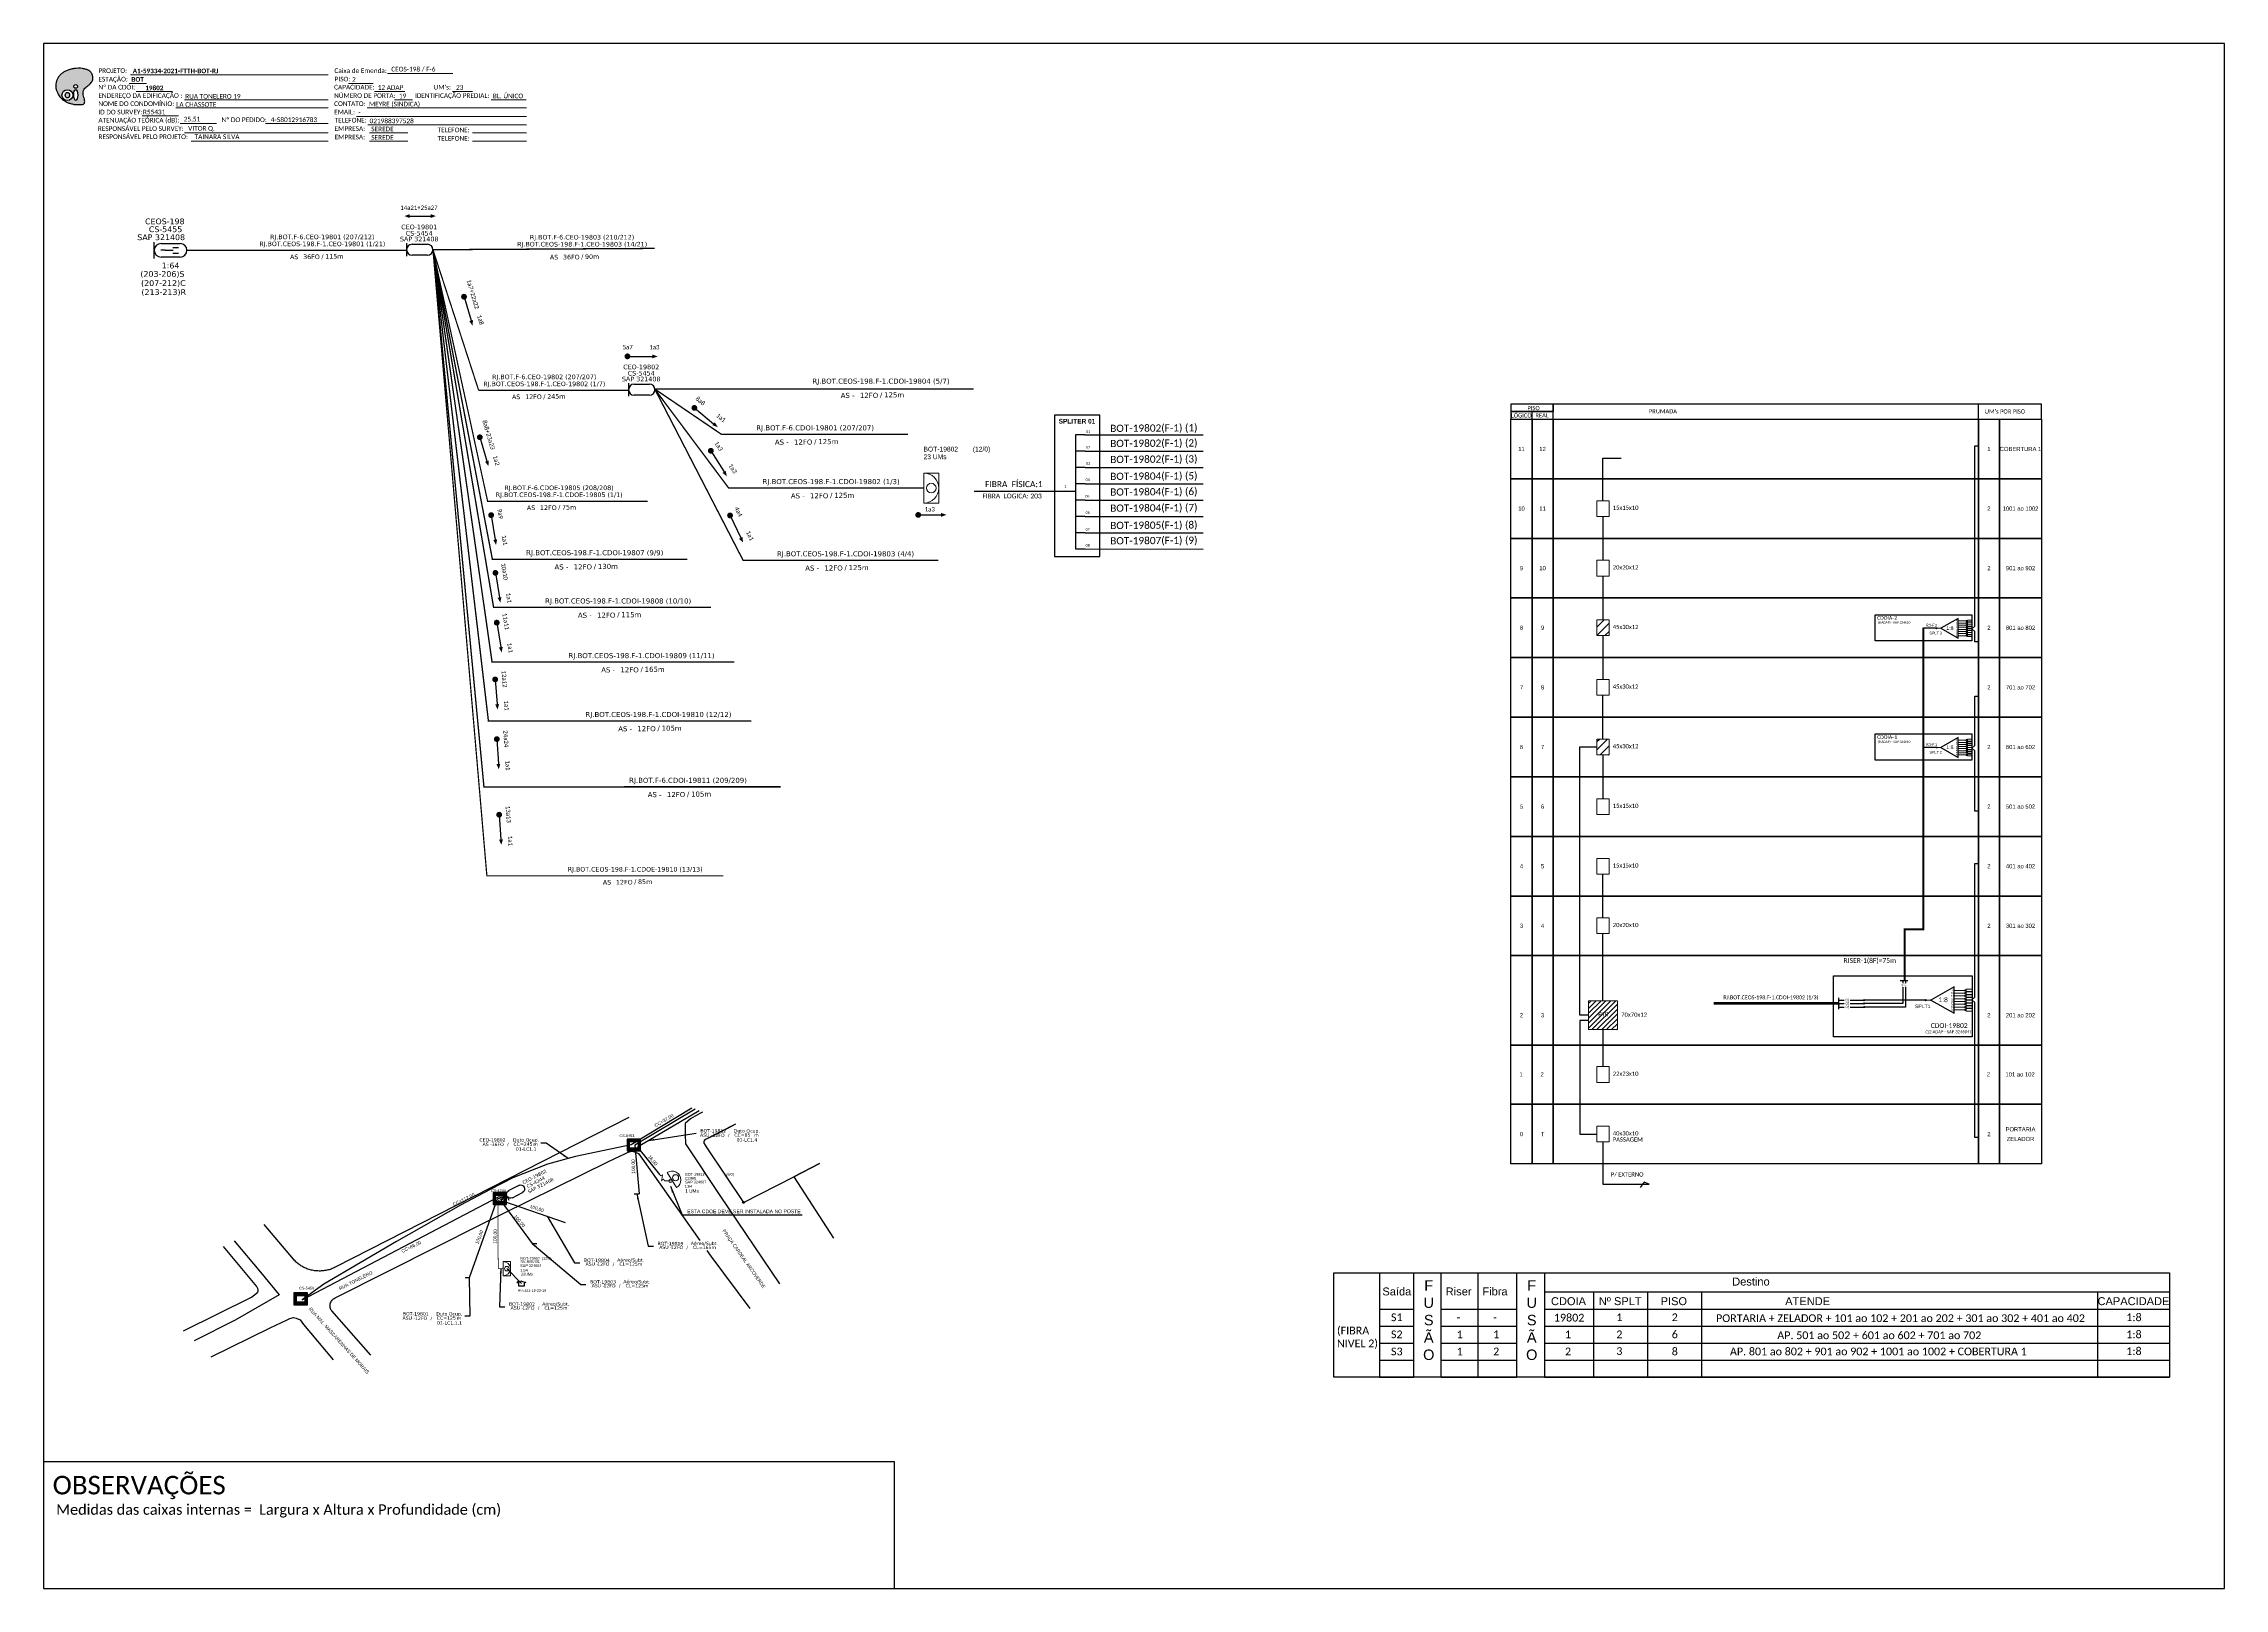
# Model space of a CAD drawing. Extents: x -89 to 749, y 705 to 1299.
import ezdxf
from ezdxf.enums import TextEntityAlignment as Align

# ---------------------------------------------------------------- set-up
doc = ezdxf.new("R2010")
doc.units = 0
for name, color, linetype in [('10.0-Cartográfico', 252, 'Continuous'), ('10.1-Caixas Subterrâneas', 5, 'Continuous'), ('10.3-Nome das Ruas', 252, 'Continuous'), ('20.4-CEOS', 1, 'Continuous'), ('20.5-CEO', 1, 'Continuous'), ('CAP a instalar', 1, 'Continuous'), ('CD a instalar', 1, 'Continuous'), ('label_cabos', 7, 'Continuous'), ('Legenda', 1, 'Continuous'), ('SETA', 7, 'Continuous'), ('Subida Lateral', 5, 'Continuous'), ('Surveys Casinhas', 7, 'Continuous'), ('surveys legendas', 7, 'Continuous'), ('texto', 255, 'Continuous')]:
    doc.layers.add(name, color=color, linetype=linetype)
for name, color, linetype, lineweight in [("20.0-LEGENDA DOS CDO'S", 1, 'Continuous', 0), ('20.1-CDO_INTERIOR', 1, 'Continuous', 0), ('20.2-CDO_POSTE', 1, 'Continuous', 5), ('40.1-ETIQUETAS', 1, 'Continuous', 20)]:
    doc.layers.add(name, color=color, linetype=linetype, lineweight=lineweight)
doc.layers.add('DROP DE CLIENTE', color=140, linetype='Continuous', plot=False)
doc.layers.add('EXTRA', color=50, linetype='Continuous', plot=False)
doc.styles.add('ARIAL', font='arial.ttf')
doc.styles.add('DIGICADE', font='')
doc.styles.add('siredit', font='verdana.ttf')
doc.styles.get("Standard").update_dxf_attribs({"font": 'arial.ttf'})
doc.styles.add('TELEMAR-RJ', font='arial.ttf')
doc.styles.add('WMF-Calibri0', font='calibri.ttf')
doc.styles.add('WMF-Calibri1', font='calibrib.ttf')
doc.styles.get('DIGICADE').set_extended_font_data('Arial')
doc.linetypes.add('FENCELINE1', pattern='A,0.25,-0.1,[133,ltypeshp.shx,S=0.1,R=0,X=-0.1,Y=0],-0.1,1', length=1.45)
doc.dimstyles.new('CC', dxfattribs={"dimtxt": 1, "dimasz": 2, "dimexe": 0.18, "dimexo": 0.0625, "dimgap": 0.09, "dimtad": 0, "dimdec": 0, "dimrnd": 1, "dimzin": 0, "dimdsep": 46, "dimtxsty": 'siredit', "dimblk": 'NONE', "dimcen": 0, "dimse1": 1, "dimse2": 1, "dimsd1": 1, "dimsd2": 1, "dimclrt": 7, "dimadec": 0, "dimazin": 0, "dimtfac": 1, "dimtdec": 0, "dimtofl": 0, "dimtmove": 0, "dimatfit": 3, "dimfxl": 0, "dimtolj": 1, "dimtzin": 0, "dimarcsym": 0})
doc.dimstyles.new('ISO-25', dxfattribs={"dimtxt": 2.5, "dimasz": 2.5, "dimexe": 1.25, "dimexo": 0.625, "dimtad": 1, "dimtxsty": 'Standard', "dimcen": 2.5, "dimadec": 0, "dimazin": 0, "dimtfac": 1, "dimtmove": 0, "dimatfit": 3, "dimfxl": 0, "dimarcsym": 0})

# ---------------------------------------------------------------- blocks, each defined once
blk = doc.blocks.new('OI')
h = blk.add_hatch(color=40)
edge = h.paths.add_edge_path()
edge.add_spline(control_points=[(4.35, -0.67), (3.92, -0.99), (3.26, -1.5), (2.81, -2.59), (2.9, -3.5), (3.06, -4.27), (3.31, -4.85), (3.37, -5.39), (3.4, -5.88), (3.2, -6.4), (2.54, -6.61), (1.65, -6.63), (0.55, -6.67), (-0.56, -6.42), (-1.61, -6.14), (-2.77, -5.61), (-3.92, -4.77), (-4.89, -3.7), (-5.34, -2.65), (-5.6, -1.94), (-5.85, -0.96), (-5.71, 0.47), (-5.1, 2.02), (-4.14, 3.02), (-3.3, 3.61), (-2.37, 4.16), (-1.36, 4.44), (-0.56, 4.7), (0.79, 4.85), (2.24, 4.97), (3.79, 4.57), (4.67, 4.21), (5.44, 3.65), (5.76, 2.99), (6.03, 2.21), (6.01, 1.46), (5.72, 0.64), (5.31, 0.08), (4.88, -0.38), (4.51, -0.55), (4.35, -0.67)], knot_values=[0, 0, 0, 0, 1.60434, 2.417191, 3.427595, 4.282808, 4.776746, 5.304182, 5.888771, 6.258406, 6.858137, 7.79129, 8.986195, 10.124242, 11.187857, 12.242908, 13.953784, 15.414161, 16.515391, 17.349188, 17.675853, 19.552021, 21.515531, 22.568638, 23.63245, 24.621084, 25.782718, 26.745347, 27.142653, 29.870543, 31.004649, 31.921532, 32.709589, 33.801391, 34.042471, 35.192333, 35.971461, 36.628871, 37.254359, 37.836911, 37.836911, 37.836911, 37.836911], degree=3, periodic=0)
h.paths.add_polyline_path([(1.13, -0.87, -1), (-0.04, -0.87, -1)], flags=16)
edge = h.paths.add_edge_path(flags=16)
edge.add_ellipse((0.56, -3.59), major_axis=(-0.02, 1.71), ratio=0.361305, start_angle=0, end_angle=360)
h.paths.add_polyline_path([(-0.36, -3.62, -1), (-3.8, -3.62, -1)], flags=16)
edge = h.paths.add_edge_path(flags=0)
edge.add_ellipse((-2.08, -3.62), major_axis=(0, 0.885), ratio=0.758294, start_angle=0, end_angle=360)
at = {"color": 40}
for centre, radius in [((-2.08, -3.62), 1.72), ((0.54, -0.87), 0.587)]:
    blk.add_circle(centre, radius, dxfattribs=at)
blk.add_ellipse((-2.08, -3.62), major_axis=(0, 0.885), ratio=0.758294, start_param=-3.141592653589792, end_param=3.141592653589792, dxfattribs=at)
blk.add_ellipse((0.56, -3.59), major_axis=(-0.02, 1.71), ratio=0.361305, dxfattribs=at)
at = {"color": 40, "start_tangent": (-0.800898, -0.598801), "end_tangent": (-0.800898, -0.598801)}
blk.add_spline([(4.35, -0.67), (3.2, -1.78), (2.9, -2.54), (2.92, -3.55), (3.12, -4.38), (3.28, -4.85), (3.37, -5.37), (3.35, -5.95), (3.2, -6.29), (2.66, -6.55), (1.73, -6.63), (0.54, -6.62), (-0.58, -6.41), (-1.6, -6.11), (-2.56, -5.67), (-3.95, -4.67), (-4.89, -3.56), (-5.37, -2.56), (-5.64, -1.78), (-5.72, -1.46), (-5.63, 0.42), (-4.84, 2.22), (-4.13, 2.99), (-3.27, 3.62), (-2.4, 4.09), (-1.3, 4.47), (-0.37, 4.72), (0.02, 4.77), (2.75, 4.8), (3.85, 4.53), (4.69, 4.16), (5.31, 3.68), (5.85, 2.73), (5.93, 2.5), (5.94, 1.35), (5.67, 0.62), (5.29, 0.08), (4.84, -0.36), (4.35, -0.67)], degree=3, dxfattribs=at)
blk = doc.blocks.new('CARIMBO')
at = {"color": 7, "lineweight": 0}
for points in [[(134.48, -16.3), (159.61, -16.3)], [(35.15, -20.06), (41.7, -20.06)], [(35.66, -16.79), (111.64, -16.79)], [(37.81, -23.14), (51.75, -23.14)], [(119.43, -20.02), (128.92, -20.02)], [(129.48, -23.14), (141.1, -23.14)], [(159.42, -23.14), (167.09, -23.14)], [(40.13, -32.55), (54.07, -32.55)], [(52.97, -29.48), (111.64, -29.48)], [(56.38, -26.37), (111.64, -26.37)], [(122.56, -32.72), (187.83, -32.72)], [(126.6, -29.48), (187.83, -29.48)], [(137.07, -26.37), (144.01, -26.37)], [(174.24, -26.37), (187.8, -26.37)], [(54.67, -35.52), (68.61, -35.52)], [(56.38, -39.07), (111.64, -39.07)], [(126.84, -35.96), (187.83, -35.96)], [(127.45, -39.07), (142.25, -39.07)], [(167.06, -39.07), (187.83, -39.07)], [(58.87, -42.31), (111.64, -42.31)], [(127.45, -42.31), (142.25, -42.31)], [(167.06, -42.31), (187.83, -42.31)]]:
    blk.add_lwpolyline(points, dxfattribs=at)
at = {"color": 7, "xscale": 1.213923925163967, "yscale": 1.213923925163967, "zscale": 1.213923925163967, "rotation": 0.1532896023949059}
blk.add_blockref('OI', (13.86, -20.16), dxfattribs=at)
at = {"color": 7, "lineweight": 0, "style": 'WMF-Calibri0'}
for s, height, p in [('PROJETO:', 1.793, (23.26, -16.04)), ('Caixa de Emenda:', 1.7927, (114.02, -16.04)), ('ESTAÇÃO:', 1.793, (23.26, -19.32)), ('ENDEREÇO DA EDIFICAÇÃO :', 1.7927, (23.26, -25.63)), ('Nº DA CDOI:', 1.7927, (23.26, -22.39)), ('CAPACIDADE:', 1.7927, (113.91, -22.39)), ('NÚMERO DE PORTA:', 1.7927, (113.91, -25.63)), ('PISO:', 1.793, (114.09, -19.28)), ('IDENTIFICAÇÃO PREDIAL:', 1.7927, (144.99, -25.63)), ("UM's:", 1.793, (152.15, -22.39)), ('ATENUAÇÃO TEÓRICA (dB):', 1.7927, (23.26, -35.09)), ('NOME DO CONDOMÍNIO:', 1.7927, (23.26, -28.74)), ('ID DO SURVEY:', 1.7927, (23.26, -31.97)), ('CONTATO:', 1.793, (113.91, -28.74)), ('EMAIL:', 1.793, (113.91, -31.97)), ('TELEFONE:', 1.793, (114.09, -35.09)), ('RESPONSÁVEL PELO SURVEY:', 1.7927, (23.02, -38.32)), ('RESPONSÁVEL PELO PROJETO:', 1.7927, (23.26, -41.44)), ('EMPRESA:', 1.793, (114.09, -38.32)), ('EMPRESA:', 1.793, (114.09, -41.56)), ('TELEFONE:', 1.793, (153.7, -38.83)), ('TELEFONE:', 1.793, (153.7, -42.06))]:
    blk.add_text(s, height=height, dxfattribs=at).set_placement(p)
at = {"color": 7, "lineweight": 0, "flags": 8}
for tag, p, style in [('PROJ', (36.46, -16.13), 'WMF-Calibri1'), ('CEOS-XX', (135.87, -15.46), 'WMF-Calibri0'), ('EST', (35.94, -19.41), 'WMF-Calibri1'), ('LOGRADOURO', (56.65, -25.91), 'WMF-Calibri0'), ('PISO_PTR', (120.78, -19.42), 'WMF-Calibri0'), ('CAPAC.', (130.66, -22.52), 'WMF-Calibri0'), ('N°', (138.85, -25.77), 'WMF-Calibri0'), ("UC'S", (160.78, -22.54), 'WMF-Calibri0'), ('N°PREDIO', (174.94, -25.77), 'WMF-Calibri0'), ('_ID_', (40.39, -31.94), 'WMF-Calibri0'), ('NOME_DO_COND.', (53.23, -29.02), 'WMF-Calibri0'), ('O_POTEN', (56.06, -34.68), 'WMF-Calibri0'), ('EMAIL', (123.26, -32.12), 'WMF-Calibri0'), ('NOME_DO_CONTATO', (127.3, -28.89), 'WMF-Calibri0'), ('RES_SURVEY', (57.78, -38.23), 'WMF-Calibri0'), ('RES_PROJ', (60.27, -41.47), 'WMF-Calibri0'), ('TELEFONE', (127.55, -35.36), 'WMF-Calibri0'), ('EMP_RESP_SURVEY', (128.16, -38.47), 'WMF-Calibri0'), ('EMP_RESP_PROJ', (128.16, -41.71), 'WMF-Calibri0'), ('CONT_RESP_SURVEY', (167.76, -38.47), 'WMF-Calibri0'), ('CONT_RESP_PROJ', (167.76, -41.71), 'WMF-Calibri0')]:
    blk.add_attdef(tag, p, '', height=1.79, dxfattribs=dict(at, style=style))
at = {"color": 7, "lineweight": 0, "style": 'WMF-Calibri1', "flags": 8}
blk.add_attdef("N° CDO'S", text='', height=1.79, dxfattribs=at).set_placement((44.78, -22.68), align=Align.CENTER)
blk = doc.blocks.new('SETA1')
at = {"const_width": 1.1}
blk.add_lwpolyline([(-5.28, 0, 1), (-4.18, 0, 1)], format="xyb", close=True, dxfattribs=at)
at = {"layer": 'SETA'}
blk.add_lwpolyline([(-4.73, 0), (4.73, 0)], dxfattribs=at)
blk.add_solid([(4.73, 0.73), (6.74, 0), (4.73, -0.73)], dxfattribs=at)
blk = doc.blocks.new('ETIQUETA_RS5F')
at = {"layer": '40.1-ETIQUETAS', "color": 0, "style": 'siredit'}
blk.add_text('/', height=1.5, dxfattribs=at).set_placement((1.58, -1.95), align=Align.MIDDLE_RIGHT)
for tag, p in [('ETIQUETA_R_SECUNDARIA', (1.21, 2.1)), ('ETIQUETA_R_PRIMARIA', (1.21, 4.1)), ('F_ATIVAS/F_MORTAS', (1.14, -4.24))]:
    blk.add_attdef(tag, text='', height=1.5, dxfattribs=at).set_placement(p, align=Align.MIDDLE_CENTER)
for tag, p in [('TIPO_CABO', (-6.58, -2.12)), ('CAP_CABO', (0.4, -2.09))]:
    blk.add_attdef(tag, text='', height=1.5, dxfattribs=at).set_placement(p, align=Align.MIDDLE_RIGHT)
blk.add_attdef('METROS', text='', height=1.5, dxfattribs=at).set_placement((2.14, -1.95), align=Align.MIDDLE_LEFT)
for tag, p in [('FUSÃO_1', (0.85, -8.39)), ('FUSÃO_2', (0.85, -10.6)), ('FUSÃO_3', (0.85, -12.93)), ('FUSÃO_4', (0.85, -15.14)), ('FUSÃO_5', (0.85, -17.16))]:
    blk.add_attdef(tag, text='', height=1.5, dxfattribs=at).set_placement(p, align=Align.CENTER)
blk = doc.blocks.new('CDOI_INT')
at = {"layer": '20.1-CDO_INTERIOR', "color": 0, "lineweight": 18}
blk.add_lwpolyline([(4.25, -4.25), (4.25, 4.25), (0, 4.25), (0, -4.25)], close=True, dxfattribs=at)
blk.add_circle((2.12, 0), 1.36, dxfattribs=at)
blk.add_arc((0, 0), 4.25, 270, 90, dxfattribs=at)
at = {"layer": "20.0-LEGENDA DOS CDO'S", "color": 0, "style": 'ARIAL'}
for tag, p in [('SAP', (-0.08, 6.23)), ('CDO_N', (-0.08, 10.38)), ('SURVEY', (-0.08, 8.2)), ('SPLITER_1', (21.18, 10.38)), ('SPLITER_2', (21.19, 8.68)), ('1:XX', (5.94, -2.22)), ('UMS', (5.94, -4.24))]:
    blk.add_attdef(tag, p, '', height=1.36, dxfattribs=at)
blk.add_attdef('FIBRAS_UTILIZADAS', text='', height=1.36, dxfattribs=at).set_placement((15.34, 10.38), align=Align.CENTER)
blk = doc.blocks.new('DV')
at = {"linetype": 'Continuous'}
blk.add_circle((0, 0), 0.00000275, dxfattribs=at)
blk = doc.blocks.new('*X75')
at = {"color": 0, "linetype": 'Continuous'}
for p, q in [((-1.25, 0.34099), (-0.49099, 1.1)), ((-1.25, 0.517767), (-0.667767, 1.1)), ((-1.25, 0.694544), (-0.844544, 1.1)), ((-1.25, 0.87132), (-1.02132, 1.1)), ((-1.25, 1.048097), (-1.198097, 1.1)), ((-1.25, 0.164214), (-0.8035, 0.610714)), ((-1.25, -0.012563), (-0.8035, 0.433937)), ((-1.25, -0.18934), (-0.8035, 0.25716)), ((-1.25, -0.366117), (-0.8035, 0.080383)), ((-0.789214, 0.625), (-0.314214, 1.1)), ((-0.612437, 0.625), (-0.137437, 1.1)), ((-0.43566, 0.625), (0.03934, 1.1)), ((-0.258883, 0.625), (0.216117, 1.1)), ((-0.082107, 0.625), (0.392893, 1.1)), ((0.09467, 0.625), (0.56967, 1.1)), ((0.271447, 0.625), (0.746447, 1.1)), ((0.448223, 0.625), (0.923223, 1.1)), ((0.625, 0.625), (1.1, 1.1)), ((0.801777, 0.625), (1.25, 1.073223)), ((0.8035, 0.449947), (1.25, 0.896447)), ((0.8035, 0.27317), (1.25, 0.71967)), ((0.8035, 0.096393), (1.25, 0.542893)), ((0.8035, -0.080383), (1.25, 0.366117)), ((0.8035, -0.25716), (1.25, 0.18934)), ((0.8035, -0.433937), (1.25, 0.012563)), ((-1.25, -0.542893), (-0.8035, -0.096393)), ((-1.25, -0.71967), (-0.8035, -0.27317)), ((-1.25, -0.896447), (-0.8035, -0.449947)), ((-1.25, -1.073223), (-0.801777, -0.625)), ((-1.1, -1.1), (-0.625, -0.625)), ((-0.923223, -1.1), (-0.448223, -0.625)), ((-0.746447, -1.1), (-0.271447, -0.625)), ((-0.56967, -1.1), (-0.09467, -0.625)), ((-0.392893, -1.1), (0.082107, -0.625)), ((-0.216117, -1.1), (0.258883, -0.625)), ((-0.03934, -1.1), (0.43566, -0.625)), ((0.137437, -1.1), (0.612437, -0.625)), ((0.314214, -1.1), (0.789214, -0.625)), ((0.49099, -1.1), (1.25, -0.34099)), ((0.667767, -1.1), (1.25, -0.517767)), ((0.8035, -0.610714), (1.25, -0.164214)), ((0.844544, -1.1), (1.25, -0.694544)), ((1.02132, -1.1), (1.25, -0.87132)), ((1.198097, -1.1), (1.25, -1.048097))]:
    blk.add_line(p, q, dxfattribs=at)
blk = doc.blocks.new('MANHOLE_MQ')
at = {"color": 0, "linetype": 'Continuous'}
for p, q in [((0.0000062, 0.0000057), (-0.0000063, 0.0000057)), ((-0.0000063, 0.0000057), (-0.0000063, -0.0000053)), ((-0.000004, 0.0000033), (0.000004, 0.0000033)), ((-0.000004, -0.0000029), (-0.000004, 0.0000033)), ((0.000004, 0.0000033), (0.000004, -0.0000029)), ((0.0000062, -0.0000053), (0.0000062, 0.0000057)), ((-0.0000063, -0.0000053), (0.0000062, -0.0000053)), ((0.000004, -0.0000029), (-0.000004, -0.0000029)), ((0.000004, -0.0000029), (0.000004, -0.0000029))]:
    blk.add_line(p, q, dxfattribs=at)
at = {"color": 0, "linetype": 'Continuous', "xscale": 5e-06, "yscale": 5e-06, "zscale": 1e-05}
blk.add_blockref('*X75', (0, 0.0000002), dxfattribs=at)
blk = doc.blocks.new('*U76')
at = {"layer": '20.5-CEO'}
for p, q in [((-1.56, 1.26), (1.8, 1.26)), ((1.8, -1.13), (-1.56, -1.13))]:
    blk.add_line(p, q, dxfattribs=at)
blk.add_lwpolyline([(3, -1.38), (3, 1.51)], dxfattribs=at)
for centre, start, end in [((-1.56, 0.07), 90, 270), ((1.8, 0.07), 270, 90)]:
    blk.add_arc(centre, 1.2, start, end, dxfattribs=at)
at = {"layer": '20.5-CEO', "color": 7, "style": 'siredit'}
for tag, p in [('LOCAL', (0.12, 4.23)), ('SAP', (0.12, 2.97)), ('FID', (0.11, 5.61)), ('FIBRAS_RESERVA', (0.12, -1.94))]:
    blk.add_attdef(tag, text='', height=1.01, dxfattribs=at).set_placement(p, align=Align.TOP_CENTER)
at = {"layer": '20.5-CEO', "color": 7, "style": 'siredit', "flags": 3}
blk.add_attdef('QTDE', (-4.88, -7.06), '', height=1.01, dxfattribs=at)
at = {"layer": '20.5-CEO', "color": 7, "style": 'siredit'}
for tag, flags, p in [('ID_ATIVIDADE', 3, (0.11, -3.51)), ('FATOR', 1, (0.11, -4.82))]:
    blk.add_attdef(tag, text='', height=1.01, dxfattribs=dict(at, flags=flags)).set_placement(p, align=Align.TOP_CENTER)
blk = doc.blocks.new('*U78')
at = {"color": 0}
blk.add_line((2.14, -0.58), (-2.1, -0.68), dxfattribs=at)
for centre, radius in [((0, 0.38), 0.733), ((0.03, -1.03), 0.393)]:
    blk.add_circle(centre, radius, dxfattribs=at)
blk.add_arc((0.02, -0.63), 2.12, 1.3782, 181.3782, dxfattribs=at)
blk = doc.blocks.new('Inst CDOE-8 CAIXA DIST OPT CDOE 48F_8D C_SPL OPTAP')
at = {"layer": "20.0-LEGENDA DOS CDO'S", "color": 0}
for tag, p, style, flags in [('ID_ATIVIDADE', (0.12, 6.47), 'ARIAL', 3), ('FATOR', (7.92, 6.47), 'ARIAL', 1), ('QTDE', (0.23, -0.97), 'DIGICADE', 3)]:
    blk.add_attdef(tag, p, '', height=0.8, rotation=0.11799, dxfattribs=dict(at, style=style, flags=flags))
at = {"layer": "20.0-LEGENDA DOS CDO'S", "color": 0, "style": 'ARIAL'}
for tag, p, height in [('1:XX', (-0.01, 1.7), 0.8), ('SAP', (0.12, 2.96), 0.8), ('CORDOALHA', (0.12, 4.02), 0.8), ('FID', (0.12, 5.25), 0.8), ('UMS', (0.14, 0.22), 1), ('FIBRAS_UTILIZADAS', (2.38, 5.26), 0.8)]:
    blk.add_attdef(tag, p, '', height=height, rotation=0.11799, dxfattribs=at)
blk = doc.blocks.new('Inst CB DT OCUP CFOA-SM-ASU-120-S-12')
at = {"layer": 'label_cabos', "color": 0, "style": 'siredit'}
for tag, flags, p in [('ID_ATIVIDADE', 3, (1.31, 2.67)), ('FATOR', 1, (11.56, 2.55))]:
    blk.add_attdef(tag, text='', height=1, rotation=359.69001, dxfattribs=dict(at, flags=flags)).set_placement(p, align=Align.MIDDLE_CENTER)
for tag, p in [('TIPO_CABO', (1.26, 0)), ('DESTINO_CABO', (3.13, 1.26)), ('CABO', (4.69, -0.05)), ('/', (7.71, -0.05)), ('LANCE', (10.91, 0)), ('TIPO_CABO', (13.11, 1.24)), ('UND', (15.96, 0)), ('FID', (13.15, -1.41))]:
    blk.add_attdef(tag, text='', height=1, rotation=359.69001, dxfattribs=at).set_placement(p, align=Align.MIDDLE_CENTER)
blk.add_attdef('QTDE', (12.43, -0.47), '', height=1, rotation=359.69001, dxfattribs=at)
blk = doc.blocks.new('_None')
blk = doc.blocks.new('LEGENDA DOS CABOS')
at = {"layer": 'EXTRA', "color": 0, "style": 'siredit'}
for tag, p in [('ID', (4.6, 0.97)), ('XX', (9.03, 0.97))]:
    blk.add_attdef(tag, text='', height=0.48, rotation=359.69001, dxfattribs=at).set_placement(p, align=Align.MIDDLE_CENTER)
at = {"layer": 'Legenda', "color": 0, "style": 'siredit'}
for tag, p in [('TIPO_CABO', (1.31, 0)), ('CABO', (4.69, -0.05)), ('/', (6.81, -0.05)), ('METROS', (10.03, -0.05))]:
    blk.add_attdef(tag, text='', height=0.8, rotation=359.69001, dxfattribs=at).set_placement(p, align=Align.MIDDLE_CENTER)
blk = doc.blocks.new('Inst CB DT OCUP CFOA-SM-AS-80-TS-36')
at = {"layer": 'label_cabos', "color": 0, "style": 'siredit'}
for tag, flags, p in [('ID_ATIVIDADE', 3, (1.31, 2.67)), ('FATOR', 1, (11.56, 2.55))]:
    blk.add_attdef(tag, text='', height=1, rotation=359.69001, dxfattribs=dict(at, flags=flags)).set_placement(p, align=Align.MIDDLE_CENTER)
for tag, p in [('TIPO_CABO', (1.76, 0)), ('DESTINO_CABO', (3.13, 1.26)), ('CABO', (4.69, -0.05)), ('/', (7.71, -0.05)), ('LANCE', (10.91, 0)), ('TIPO_CABO', (13.11, 1.24)), ('UND', (15.96, 0)), ('FID', (13.15, -1.41))]:
    blk.add_attdef(tag, text='', height=1, rotation=359.69001, dxfattribs=at).set_placement(p, align=Align.MIDDLE_CENTER)
blk.add_attdef('QTDE', (12.43, -0.47), '', height=1, rotation=359.69001, dxfattribs=at)
blk = doc.blocks.new('SPLT_1-8_SC-APC')
at = {"color": 1, "lineweight": 0}
blk.add_lwpolyline([(-17, -7.5), (-19.3, -7.5)], dxfattribs=at)
at = {"color": 1}
blk.add_lwpolyline([(-7.4, -2.1), (-17, -7.5), (-7.4, -13), (-7.4, -2.1)], dxfattribs=at)
at = {"color": 3, "lineweight": 0}
for points in [[(-3, -3.5), (-7.4, -3.5)], [(-7.4, -4.7), (-3, -4.7)], [(-7.4, -5.8), (-3, -5.8)], [(-7.4, -7), (-3, -7)], [(-7.4, -8.1), (-3, -8.1)], [(-7.4, -9.3), (-3, -9.3)], [(-7.4, -10.4), (-3, -10.4)], [(-7.4, -11.6), (-3, -11.6)], [(-2.4, -3), (-2.4, -4)], [(-2.4, -3), (0, -3)], [(-2.4, -4), (0, -4)], [(-2.4, -4.2), (-2.4, -5.2)], [(-2.4, -4.2), (0, -4.2)], [(-2.4, -5.2), (0, -5.2)], [(-2.4, -5.3), (-2.4, -6.3)], [(-2.4, -5.3), (0, -5.3)], [(-2.4, -6.3), (0, -6.3)], [(-2.4, -6.5), (-2.4, -7.5)], [(-2.4, -6.5), (0, -6.5)], [(-2.4, -7.5), (0, -7.5)], [(-2.4, -7.6), (-2.4, -8.6)], [(-2.4, -7.6), (0, -7.6)], [(-2.4, -8.6), (0, -8.6)], [(-2.4, -8.8), (-2.4, -9.8)], [(-2.4, -8.8), (0, -8.8)], [(-2.4, -9.8), (0, -9.8)], [(-2.4, -9.9), (-2.4, -10.9)], [(-2.4, -9.9), (0, -9.9)], [(-2.4, -10.9), (0, -10.9)], [(-2.4, -11.1), (-2.4, -12.1)], [(-2.4, -11.1), (0, -11.1)], [(-2.4, -12.1), (0, -12.1)]]:
    blk.add_lwpolyline(points, dxfattribs=at)
for points in [[(-3, -3.2), (-2.4, -3.2), (-2.4, -3.8), (-3, -3.8)], [(-3, -4.4), (-2.4, -4.4), (-2.4, -5), (-3, -5)], [(-3, -5.5), (-2.4, -5.5), (-2.4, -6.1), (-3, -6.1)], [(-3, -6.7), (-2.4, -6.7), (-2.4, -7.3), (-3, -7.3)], [(-3, -7.8), (-2.4, -7.8), (-2.4, -8.4), (-3, -8.4)], [(-3, -9), (-2.4, -9), (-2.4, -9.6), (-3, -9.6)], [(-3, -10.1), (-2.4, -10.1), (-2.4, -10.7), (-3, -10.7)], [(-3, -11.3), (-2.4, -11.3), (-2.4, -11.9), (-3, -11.9)]]:
    blk.add_lwpolyline(points, close=True, dxfattribs=at)
at = {"color": 1, "style": 'ARIAL'}
for s, height, p in [('1:8', 2, (-13.9, -8.4)), ('S1', 0.75, (-8.7, -3.8)), ('S2', 0.75, (-8.7, -5)), ('S3', 0.75, (-8.7, -6.2)), ('S4', 0.75, (-8.7, -7.4)), ('S5', 0.75, (-8.7, -8.6)), ('S6', 0.75, (-8.7, -9.7)), ('S7', 0.75, (-8.7, -10.8)), ('S8', 0.75, (-8.7, -11.9))]:
    blk.add_text(s, height=height, dxfattribs=at).set_placement(p)

msp = doc.modelspace()

# ---------------------------------------------------------------- hatches: boundary and pattern name
h = msp.add_hatch()
h.set_pattern_fill('ANSI31', color=1, scale=0.7, style=0)
h.set_pattern_definition([(45, (-146.43, 181.328), (-1.571545, 1.571545), [])])
h.paths.add_polyline_path([(512.62, 1077.42), (507.98, 1077.42), (507.98, 1071.38), (512.62, 1071.38)])
h.paths.add_polyline_path([(512.62, 1031.58), (507.98, 1031.58), (507.98, 1025.54), (512.62, 1025.54)])
h = msp.add_hatch(color=3)
h.dxf.hatch_style = 1
edge = h.paths.add_edge_path()
edge.add_arc((638.61, 1074.19), 0.179, 0, 360)
h = msp.add_hatch(color=3)
h.dxf.hatch_style = 1
edge = h.paths.add_edge_path()
edge.add_arc((638.61, 1028.35), 0.179, 0, 360)
h = msp.add_hatch()
h.set_pattern_fill('ANSI31', color=1, scale=0.42)
h.set_pattern_definition([(45, (-0.495, 2800.8292), (-0.9429269, 0.9429269), [])])
h.paths.add_polyline_path([(515.83, 930.95), (504.77, 930.95), (504.77, 919.89), (515.83, 919.89)])
h.paths.add_polyline_path([(508.08, 924.53), (512.85, 924.53), (512.85, 926.96), (508.08, 926.96)], flags=24)
h = msp.add_hatch(color=3)
h.dxf.hatch_style = 1
edge = h.paths.add_edge_path()
edge.add_arc((610.71, 931.23), 0.224, 0, 360)
h = msp.add_hatch(color=3)
h.dxf.hatch_style = 1
edge = h.paths.add_edge_path()
edge.add_arc((634.36, 931.23), 0.237, 0, 360)
h = msp.add_hatch(color=3)
h.dxf.hatch_style = 1
edge = h.paths.add_edge_path()
edge.add_arc((610.71, 929.91), 0.224, 0, 360)
h = msp.add_hatch(color=3)
h.dxf.hatch_style = 1
edge = h.paths.add_edge_path()
edge.add_arc((610.71, 928.57), 0.224, 0, 360)

# ---------------------------------------------------------------- linework, layer by layer
at = {"color": 7, "linetype": 'Continuous'}
for p, q in [((307.44, 1148.64), (307.44, 1104.66)), ((311.01, 1148.64), (307.44, 1148.64)), ((311.19, 1142.28), (307.62, 1142.28)), ((311.19, 1136.01), (307.62, 1136.01)), ((303.75, 1126.94), (307.43, 1126.94)), ((311.19, 1129.71), (307.62, 1129.71)), ((311.19, 1123.46), (307.62, 1123.46)), ((311.19, 1117.22), (307.62, 1117.22)), ((311.19, 1110.95), (307.62, 1110.95)), ((311.19, 1104.69), (307.62, 1104.69))]:
    msp.add_line(p, q, dxfattribs=at)
at = {"color": 10, "linetype": 'Continuous'}
for p, q in [((311.01, 1148.64), (356.53, 1148.63)), ((311.19, 1142.28), (356.53, 1142.26)), ((311.19, 1136.02), (356.53, 1136.01)), ((311.19, 1129.72), (356.53, 1129.7)), ((311.19, 1123.48), (356.53, 1123.46)), ((311.19, 1117.23), (356.53, 1117.22)), ((311.19, 1110.96), (356.53, 1110.95)), ((311.19, 1104.7), (356.53, 1104.68))]:
    msp.add_line(p, q, dxfattribs=at)
at = {"color": 1, "linetype": 'Continuous', "lineweight": 60}
msp.add_line((303.75, 1126.94), (268.52, 1126.83), dxfattribs=at)
for p, q in [((437.43, 826.31), (437.43, 786.18)), ((462.13, 826.31), (462.13, 786.18)), ((477.04, 826.31), (477.04, 786.18)), ((487.76, 826.31), (487.76, 786.18)), ((506.63, 819.01), (506.63, 786.18)), ((527.43, 819.01), (527.43, 786.18)), ((548.19, 819.01), (548.19, 786.18)), ((700.4, 819.01), (700.4, 786.18))]:
    msp.add_line(p, q)
for points in [[(-89.32, 705.02), (749.25, 705.02), (749.25, 1299.02), (-89.32, 1299.02), (-89.32, 705.02)], [(600.97, 929.9), (600.97, 929.27)], [(600.97, 928.57), (603.01, 928.57)], [(605.39, 928.57), (610.71, 928.57), (610.71, 928.57)], [(424.39, 826.31), (424.39, 786.18)], [(448.14, 786.18), (448.14, 826.31)], [(487.76, 819.01), (728.18, 819.01)], [(424.39, 812.44), (437.43, 812.44)], [(424.39, 805.88), (437.43, 805.88)], [(448.14, 812.44), (477.04, 812.44)], [(448.14, 805.88), (477.04, 805.88)], [(487.76, 812.44), (728.18, 812.44)], [(487.76, 805.88), (548.19, 805.88)], [(548.19, 805.88), (700.4, 805.88)], [(700.4, 805.88), (728.18, 805.88)], [(424.39, 799.31), (437.43, 799.31)], [(448.14, 799.31), (477.04, 799.31)], [(487.76, 799.31), (728.18, 799.31)], [(424.39, 792.75), (437.43, 792.75)], [(448.14, 792.75), (477.04, 792.75)], [(487.76, 792.75), (728.18, 792.75)], [(424.39, 786.18), (437.43, 786.18)], [(424.39, 786.18), (437.43, 786.18)], [(448.14, 786.18), (477.04, 786.18)], [(448.14, 786.18), (477.04, 786.18)], [(487.76, 786.18), (728.18, 786.18)], [(487.76, 786.18), (728.18, 786.18)]]:
    msp.add_lwpolyline(points)
at = {"color": 7, "lineweight": 0}
msp.add_lwpolyline([(-4.01, 1268.26), (20.14, 1268.26)], dxfattribs=at)
at = {"color": 7}
for points in [[(474.92, 1157.5), (491.12, 1157.5), (491.12, 1160.38), (474.92, 1160.38)], [(474.92, 1154.62), (491.12, 1154.62), (491.12, 1157.5), (474.92, 1157.5)], [(299.37, 1101.84), (316.87, 1101.84), (316.87, 1156.18), (299.37, 1156.18)], [(474.92, 1154.62), (483.02, 1154.62), (483.02, 1131.7), (474.92, 1131.7)], [(483.02, 1154.62), (491.12, 1154.62), (491.12, 1131.7), (483.02, 1131.7)], [(491.12, 1154.62), (654.65, 1154.62), (654.65, 1131.7), (491.12, 1131.7)], [(654.65, 1154.62), (662.75, 1154.62), (662.75, 1131.7), (654.65, 1131.7)], [(662.75, 1154.62), (678.95, 1154.62), (678.95, 1131.7), (662.75, 1131.7)], [(474.92, 1131.7), (483.02, 1131.7), (483.02, 1108.78), (474.92, 1108.78)], [(483.02, 1131.7), (491.12, 1131.7), (491.12, 1108.78), (483.02, 1108.78)], [(491.12, 1131.7), (654.65, 1131.7), (654.65, 1108.78), (491.12, 1108.78)], [(654.65, 1131.7), (662.75, 1131.7), (662.75, 1108.78), (654.65, 1108.78)], [(662.75, 1131.7), (678.95, 1131.7), (678.95, 1108.78), (662.75, 1108.78)], [(474.92, 1108.78), (483.02, 1108.78), (483.02, 1085.86), (474.92, 1085.86)], [(483.02, 1108.78), (491.12, 1108.78), (491.12, 1085.86), (483.02, 1085.86)], [(491.12, 1108.78), (654.65, 1108.78), (654.65, 1085.86), (491.12, 1085.86)], [(654.65, 1108.78), (662.75, 1108.78), (662.75, 1085.86), (654.65, 1085.86)], [(662.75, 1108.78), (678.95, 1108.78), (678.95, 1085.86), (662.75, 1085.86)], [(474.92, 1085.86), (483.02, 1085.86), (483.02, 1062.94), (474.92, 1062.94)], [(483.02, 1085.86), (491.12, 1085.86), (491.12, 1062.94), (483.02, 1062.94)], [(491.12, 1085.86), (654.65, 1085.86), (654.65, 1062.94), (491.12, 1062.94)], [(654.65, 1085.86), (662.75, 1085.86), (662.75, 1062.94), (654.65, 1062.94)], [(662.75, 1085.86), (678.95, 1085.86), (678.95, 1062.94), (662.75, 1062.94)], [(474.92, 1062.94), (483.02, 1062.94), (483.02, 1040.02), (474.92, 1040.02)], [(483.02, 1062.94), (491.12, 1062.94), (491.12, 1040.02), (483.02, 1040.02)], [(491.12, 1062.94), (654.65, 1062.94), (654.65, 1040.02), (491.12, 1040.02)], [(654.65, 1062.94), (662.75, 1062.94), (662.75, 1040.02), (654.65, 1040.02)], [(662.75, 1062.94), (678.95, 1062.94), (678.95, 1040.02), (662.75, 1040.02)], [(474.92, 1040.02), (483.02, 1040.02), (483.02, 1017.1), (474.92, 1017.1)], [(483.02, 1040.02), (491.12, 1040.02), (491.12, 1017.1), (483.02, 1017.1)], [(491.12, 1040.02), (654.65, 1040.02), (654.65, 1017.1), (491.12, 1017.1)], [(654.65, 1040.02), (662.75, 1040.02), (662.75, 1017.1), (654.65, 1017.1)], [(662.75, 1040.02), (678.95, 1040.02), (678.95, 1017.1), (662.75, 1017.1)], [(474.92, 1017.1), (483.02, 1017.1), (483.02, 994.18), (474.92, 994.18)], [(483.02, 1017.1), (491.12, 1017.1), (491.12, 994.18), (483.02, 994.18)], [(491.12, 1017.1), (654.65, 1017.1), (654.65, 994.18), (491.12, 994.18)], [(654.65, 1017.1), (662.75, 1017.1), (662.75, 994.18), (654.65, 994.18)], [(662.75, 1017.1), (678.95, 1017.1), (678.95, 994.18), (662.75, 994.18)], [(474.92, 994.18), (483.02, 994.18), (483.02, 971.26), (474.92, 971.26)], [(483.02, 994.18), (491.12, 994.18), (491.12, 971.26), (483.02, 971.26)], [(491.12, 994.18), (654.65, 994.18), (654.65, 971.26), (491.12, 971.26)], [(654.65, 994.18), (662.75, 994.18), (662.75, 971.26), (654.65, 971.26)], [(662.75, 994.18), (678.95, 994.18), (678.95, 971.26), (662.75, 971.26)], [(474.92, 971.26), (483.02, 971.26), (483.02, 948.34), (474.92, 948.34)], [(483.02, 971.26), (491.12, 971.26), (491.12, 948.34), (483.02, 948.34)], [(491.12, 971.26), (654.65, 971.26), (654.65, 948.34), (491.12, 948.34)], [(654.65, 971.26), (662.75, 971.26), (662.75, 948.34), (654.65, 948.34)], [(662.75, 971.26), (678.95, 971.26), (678.95, 948.34), (662.75, 948.34)], [(474.92, 948.34), (483.02, 948.34), (483.02, 913.96), (474.92, 913.96)], [(483.02, 948.34), (491.12, 948.34), (491.12, 913.96), (483.02, 913.96)], [(491.12, 948.34), (654.65, 948.34), (654.65, 913.96), (491.12, 913.96)], [(654.65, 948.34), (662.75, 948.34), (662.75, 913.96), (654.65, 913.96)], [(662.75, 948.34), (678.95, 948.34), (678.95, 913.96), (662.75, 913.96)], [(474.92, 913.96), (483.02, 913.96), (483.02, 891.17), (474.92, 891.17)], [(483.02, 913.96), (491.12, 913.96), (491.12, 891.17), (483.02, 891.17)], [(491.12, 913.96), (654.65, 913.96), (654.65, 891.17), (491.12, 891.17)], [(654.65, 913.96), (662.75, 913.96), (662.75, 891.17), (654.65, 891.17)], [(662.75, 913.96), (678.95, 913.96), (678.95, 891.17), (662.75, 891.17)], [(474.92, 891.17), (483.02, 891.17), (483.02, 868.25), (474.92, 868.25)], [(483.02, 891.17), (491.12, 891.17), (491.12, 868.25), (483.02, 868.25)], [(491.12, 891.17), (654.65, 891.17), (654.65, 868.25), (491.12, 868.25)], [(654.65, 891.17), (662.75, 891.17), (662.75, 868.25), (654.65, 868.25)], [(662.75, 891.17), (678.95, 891.17), (678.95, 868.25), (662.75, 868.25)]]:
    msp.add_lwpolyline(points, close=True, dxfattribs=at)
for points in [[(483.02, 1154.62), (483.02, 1157.5)], [(491.12, 1154.62), (678.98, 1154.62), (678.98, 1160.38), (491.12, 1160.38), (491.12, 1160.38), (491.12, 1157.5)], [(654.65, 1154.62), (654.65, 1160.38)], [(-89.24, 753.78), (237.71, 753.78)], [(237.71, 753.78), (237.71, 705.02)]]:
    msp.add_lwpolyline(points, dxfattribs=at)
at = {"color": 3}
for points in [[(654.65, 1068.96), (653.29, 1068.96), (653.29, 1072.92), (652.19, 1073.98), (653.29, 1075.03), (653.29, 1144.41), (654.65, 1144.41)], [(510.3, 1123.26), (510.3, 1139.57), (517.23, 1139.57)], [(510.3, 1117.23), (510.3, 1100.34)], [(510.3, 1094.3), (510.3, 1077.42)], [(510.3, 1071.38), (510.3, 1054.5)], [(510.3, 1031.58), (510.3, 1048.46)], [(654.65, 1003.9), (653.29, 1003.9), (653.29, 1027.08), (652.19, 1028.14), (653.29, 1029.19), (653.29, 1048.13), (654.65, 1048.13)], [(504.77, 925.42), (501.4, 925.42), (501.4, 1028.56), (507.98, 1028.56)], [(510.3, 1025.54), (510.3, 1008.66)], [(654.65, 878.43), (653.29, 878.43), (653.29, 930.25), (652.19, 931.3), (653.29, 932.36), (653.29, 983.8), (654.65, 983.8)], [(510.3, 962.82), (510.3, 979.7)], [(510.3, 930.95), (510.3, 956.78)], [(600.97, 931.23), (603.01, 931.23)], [(605.39, 931.23), (610.71, 931.23), (610.71, 931.23)], [(504.77, 923.4), (501.4, 923.4), (501.4, 879.71), (507.98, 879.71)], [(510.3, 919.89), (510.3, 905.64)]]:
    msp.add_lwpolyline(points, dxfattribs=at)
at = {"const_width": 1.11}
msp.add_lwpolyline([(246.43, 1117.8, 1), (247.55, 1117.8, 1)], format="xyb", close=True, dxfattribs=at)
at = {"color": 0, "lineweight": 0}
for points in [[(507.98, 1123.26), (512.62, 1123.26), (512.62, 1117.23), (507.98, 1117.23)], [(507.98, 1100.34), (512.62, 1100.34), (512.62, 1094.3), (507.98, 1094.3)], [(507.98, 1054.5), (512.62, 1054.5), (512.62, 1048.46), (507.98, 1048.46)], [(507.98, 1008.66), (512.62, 1008.66), (512.62, 1002.62), (507.98, 1002.62)], [(507.98, 985.74), (512.62, 985.74), (512.62, 979.7), (507.98, 979.7)], [(507.98, 962.82), (512.62, 962.82), (512.62, 956.78), (507.98, 956.78)], [(507.98, 905.64), (512.62, 905.64), (512.62, 899.61), (507.98, 899.61)], [(507.98, 882.72), (512.62, 882.72), (512.62, 876.69), (507.98, 876.69)]]:
    msp.add_lwpolyline(points, close=True, dxfattribs=at)
at = {"color": 1, "lineweight": 0}
for points in [[(507.98, 1077.42), (512.62, 1077.42), (512.62, 1071.38), (507.98, 1071.38)], [(507.98, 1031.58), (512.62, 1031.58), (512.62, 1025.54), (507.98, 1025.54)], [(504.77, 930.95), (515.83, 930.95), (515.83, 919.89), (504.77, 919.89)]]:
    msp.add_lwpolyline(points, close=True, dxfattribs=at)
at = {"color": 1}
for points in [[(614.92, 1079.4), (652.12, 1079.4), (652.12, 1069.38), (614.92, 1069.38)], [(614.92, 1033.56), (652.12, 1033.56), (652.12, 1023.54), (614.92, 1023.54)], [(598.99, 940.62), (652.32, 940.62), (652.32, 917.06), (598.99, 917.06)]]:
    msp.add_lwpolyline(points, close=True, dxfattribs=at)
at = {"color": 5, "const_width": 0.77}
msp.add_lwpolyline([(633.52, 1074.39), (633.52, 958.45), (626.28, 958.45), (626.28, 938.78)], dxfattribs=at)
at = {"color": 5}
for points in [[(638.61, 1074.19), (633.53, 1074.19)], [(638.61, 1028.35), (633.53, 1028.35)], [(626.64, 936.26), (626.64, 928.57), (610.71, 928.57)], [(625.57, 936.26), (625.57, 929.91), (610.71, 929.91)], [(634.36, 931.23), (610.71, 931.23)], [(624.62, 938.78), (627.51, 938.78)], [(625.57, 938.78), (625.57, 937.77)], [(626.64, 938.78), (626.64, 937.77)]]:
    msp.add_lwpolyline(points, dxfattribs=at)
at = {"color": 1}
for points in [[(600.97, 927.7), (600.97, 932.04)], [(645.37, 936.27), (636.42, 931.23), (645.37, 926.18), (645.37, 936.27)], [(510.3, 876.69), (510.3, 860.41), (528.05, 860.41), (526.14, 861.16), (524.54, 859.18)]]:
    msp.add_lwpolyline(points, dxfattribs=at)
at = {"color": 1, "lineweight": 0}
msp.add_lwpolyline([(636.42, 931.23), (634.36, 931.23)], dxfattribs=at)
at = {"color": 3, "lineweight": 0}
for points in [[(649.42, 934.96), (645.37, 934.96)], [(645.37, 933.9), (649.42, 933.9)], [(645.37, 932.83), (649.42, 932.83)], [(645.37, 931.76), (649.42, 931.76)], [(649.96, 935.42), (649.96, 934.51)], [(649.96, 935.42), (652.19, 935.42)], [(649.96, 934.51), (652.19, 934.51)], [(649.96, 934.35), (649.96, 933.44)], [(649.96, 934.35), (652.19, 934.35)], [(649.96, 933.44), (652.19, 933.44)], [(649.96, 933.28), (649.96, 932.37)], [(649.96, 933.28), (652.19, 933.28)], [(649.96, 932.37), (652.19, 932.37)], [(649.96, 932.22), (649.96, 931.3)], [(649.96, 932.22), (652.19, 932.22)], [(649.96, 931.3), (652.19, 931.3)], [(649.96, 931.15), (649.96, 930.24)], [(649.96, 931.15), (652.19, 931.15)], [(645.37, 930.69), (649.42, 930.69)], [(645.37, 929.63), (649.42, 929.63)], [(645.37, 928.56), (649.42, 928.56)], [(645.37, 927.49), (649.42, 927.49)], [(649.96, 930.24), (652.19, 930.24)], [(649.96, 930.08), (649.96, 929.17)], [(649.96, 930.08), (652.19, 930.08)], [(649.96, 929.17), (652.19, 929.17)], [(649.96, 929.01), (649.96, 928.1)], [(649.96, 929.01), (652.19, 929.01)], [(649.96, 928.1), (652.19, 928.1)], [(649.96, 927.95), (649.96, 927.03)], [(649.96, 927.95), (652.19, 927.95)], [(649.96, 927.03), (652.19, 927.03)]]:
    msp.add_lwpolyline(points, dxfattribs=at)
for points in [[(649.42, 935.23), (649.96, 935.23), (649.96, 934.7), (649.42, 934.7)], [(649.42, 934.16), (649.96, 934.16), (649.96, 933.63), (649.42, 933.63)], [(649.42, 933.09), (649.96, 933.09), (649.96, 932.56), (649.42, 932.56)], [(649.42, 932.03), (649.96, 932.03), (649.96, 931.5), (649.42, 931.5)], [(649.42, 930.96), (649.96, 930.96), (649.96, 930.43), (649.42, 930.43)], [(649.42, 929.89), (649.96, 929.89), (649.96, 929.36), (649.42, 929.36)], [(649.42, 928.82), (649.96, 928.82), (649.96, 928.29), (649.42, 928.29)], [(649.42, 927.75), (649.96, 927.75), (649.96, 927.22), (649.42, 927.22)]]:
    msp.add_lwpolyline(points, close=True, dxfattribs=at)
at = {"color": 1, "const_width": 0.926}
msp.add_lwpolyline([(552.89, 929.99), (600.97, 929.99)], dxfattribs=at)
at = {"color": 2}
for points in [[(600.97, 929.9), (603.01, 929.9)], [(605.39, 929.9), (610.71, 929.91), (610.71, 929.91)]]:
    msp.add_lwpolyline(points, dxfattribs=at)
msp.add_lwpolyline([(406.75, 826.31), (728.18, 826.31), (728.18, 786.18), (406.75, 786.18)], close=True)
at = {"color": 3}
for centre, radius in [((638.61, 1074.19), 0.179), ((638.61, 1028.35), 0.179), ((610.71, 931.23), 0.224), ((634.36, 931.23), 0.237), ((610.71, 929.91), 0.224), ((610.71, 928.57), 0.224)]:
    msp.add_circle(centre, radius, dxfattribs=at)
at = {"color": 7}
for p in [(474.92, 1131.7), (474.92, 1108.78), (474.92, 1085.86), (474.92, 1062.94), (474.92, 1040.02), (474.92, 1017.1), (474.92, 994.18), (474.92, 971.26), (474.92, 948.34), (474.92, 913.96), (474.92, 891.17)]:
    msp.add_point(p, dxfattribs=at)
msp.add_point((636.42, 931.23))
at = {"layer": '10.0-Cartográfico', "color": 4}
for points in [[(135.67, 886.04), (22.83, 828.5), (22.45, 828.31), (22.06, 828.14), (21.66, 827.98), (21.26, 827.83), (20.85, 827.69), (20.44, 827.56), (20.02, 827.45), (19.6, 827.36), (19.18, 827.27), (18.75, 827.2), (18.32, 827.14), (17.89, 827.1), (17.45, 827.07), (17.02, 827.06), (16.59, 827.06), (16.15, 827.07), (15.72, 827.09), (15.29, 827.13), (14.86, 827.19), (14.43, 827.26), (14, 827.34), (13.58, 827.43), (13.16, 827.54), (12.75, 827.66), (12.34, 827.79), (11.94, 827.94), (11.54, 828.1), (11.15, 828.27), (10.76, 828.46), (10.38, 828.66), (10.01, 828.87), (9.65, 829.09), (9.29, 829.32), (8.95, 829.56), (8.61, 829.82), (8.29, 830.08), (7.97, 830.36), (7.66, 830.64), (7.37, 830.94), (7.08, 831.24), (6.81, 831.56), (-4.47, 844.98)], [(164.05, 888.2), (162.99, 887.65), (159.47, 885.64), (157.36, 883.81), (157.39, 881.68), (157.42, 879.55), (157.47, 875.94), (170.68, 856.07), (193.64, 822.19)], [(176.74, 883.51), (165.2, 877.62), (165.09, 877.55), (164.99, 877.48), (164.89, 877.39), (164.8, 877.3), (164.73, 877.19), (164.67, 877.09), (164.62, 876.97), (164.58, 876.85), (164.56, 876.74), (164.55, 876.62), (164.55, 876.49), (164.57, 876.38), (164.6, 876.26), (164.64, 876.14), (164.73, 875.98)], [(176.74, 883.51), (173.86, 882.04), (166.83, 878.45), (165.2, 877.62), (164.73, 877.19), (164.55, 876.49), (164.84, 875.81), (165.77, 874.43), (179.78, 853.45), (199.12, 863.31), (209.02, 868.35)], [(36.54, 794.73), (21.49, 811.69), (21.29, 812), (21.12, 812.32), (20.99, 812.67), (20.89, 813.03), (20.84, 813.39), (20.82, 813.76), (20.85, 814.13), (20.93, 814.48), (21.05, 814.83), (21.19, 815.17), (21.38, 815.5), (21.6, 815.8), (21.86, 816.08), (22.15, 816.33), (22.46, 816.55), (22.8, 816.74), (62.8, 836.86), (77.06, 844.01), (127.84, 869.23), (134.4, 872.26), (135.47, 872.74), (136.81, 873.11), (137.95, 872.87), (139.45, 872.29), (140.72, 870.45), (163.03, 838.76)], [(209.02, 868.35), (199.12, 863.31), (214.4, 839.66)], [(-16.03, 838.69), (-5.96, 826.6), (1.22, 817.95)], [(-9.32, 817.03), (-7, 818.87), (-6.92, 819.11), (-6.86, 819.34), (-6.84, 819.59), (-6.86, 819.83), (-6.89, 820.08), (-6.95, 820.31), (-7.03, 820.54), (-7.15, 820.76), (-7.28, 820.97), (-7.37, 821.09), (-20.12, 836.46)], [(165.71, 834.95), (167.29, 832.71), (182.22, 812.59)], [(-35.5, 804.03), (-9.32, 817.03)], [(1.22, 817.95), (-15.69, 808.14), (-31.42, 800.19)], [(-24.88, 794.03), (-2.26, 805.26), (4.3, 808.29), (5.37, 808.77), (6.71, 809.14), (7.85, 808.9), (9.35, 808.32), (10.62, 806.48), (22.03, 792.9)]]:
    msp.add_lwpolyline(points, dxfattribs=at)
at = {"layer": '20.1-CDO_INTERIOR', "lineweight": 18}
msp.add_lwpolyline([(90.16, 825.23), (90.16, 830.72), (87.42, 830.72), (87.41, 825.23)], close=True, dxfattribs=at)
msp.add_circle((88.79, 827.97), 0.879, dxfattribs=at)
msp.add_arc((87.41, 827.97), 2.75, 269.97241, 89.97241, dxfattribs=at)
at = {"layer": '20.4-CEOS', "color": 7}
for p, q in [((-46.77, 1216.41), (-46.77, 1222.71)), ((-42.52, 1219.56), (-44.28, 1219.56)), ((-44.16, 1222.17), (-36.84, 1222.17)), ((-36.84, 1216.95), (-44.16, 1216.95)), ((-42.52, 1219.56), (-39.5, 1219.56)), ((-39.64, 1220.59), (-37.41, 1220.59)), ((-39.64, 1218.42), (-37.41, 1218.42))]:
    msp.add_line(p, q, dxfattribs=at)
for centre, start, end in [((-44.16, 1219.56), 90, 270), ((-36.84, 1219.56), 270, 90)]:
    msp.add_arc(centre, 2.61, start, end, dxfattribs=at)
at = {"layer": '20.5-CEO', "color": 7}
for p, q in [((52.37, 1221.88), (58.28, 1221.88)), ((58.28, 1217.66), (52.37, 1217.66))]:
    msp.add_line(p, q, dxfattribs=at)
at = {"layer": '20.5-CEO', "color": 5}
for p, q in [((137.73, 1168.05), (143.65, 1168.05)), ((143.65, 1163.84), (137.73, 1163.84))]:
    msp.add_line(p, q, dxfattribs=at)
at = {"layer": '20.5-CEO', "color": 7}
msp.add_lwpolyline([(50.26, 1222.31), (50.26, 1217.23)], dxfattribs=at)
at = {"layer": '20.5-CEO', "color": 5}
msp.add_lwpolyline([(135.62, 1168.49), (135.62, 1163.41)], dxfattribs=at)
at = {"layer": '20.5-CEO', "color": 7}
for centre, start, end in [((52.37, 1219.77), 90, 270), ((58.28, 1219.77), 270, 90)]:
    msp.add_arc(centre, 2.11, start, end, dxfattribs=at)
at = {"layer": '20.5-CEO', "color": 5}
for centre, start, end in [((137.73, 1165.95), 90, 270), ((143.65, 1165.95), 270, 90)]:
    msp.add_arc(centre, 2.11, start, end, dxfattribs=at)
at = {"layer": 'CAP a instalar', "color": 7, "linetype": 'FENCELINE1', "ltscale": 7, "const_width": 0.473}
for points in [[(-34.23, 1219.56), (50.27, 1219.53)], [(60.39, 1219.77), (77.96, 1165.73)], [(60.39, 1219.77), (81.13, 979.02), (172.03, 979.01)], [(60.39, 1219.68), (81.42, 1123.02), (142.92, 1123.01)], [(77.96, 1165.73), (135.64, 1165.71)]]:
    msp.add_lwpolyline(points, dxfattribs=at)
at = {"layer": 'CAP a instalar', "color": 7, "linetype": 'FENCELINE1', "ltscale": 5}
for points in [[(159.94, 889.73), (136.65, 875.56)], [(162.7, 888.7), (139.01, 874.63)], [(136.65, 875.56), (115.27, 871.15), (104.49, 868.14), (91.16, 862.86), (82.41, 858.37), (70.98, 852.42), (46.34, 838.45), (18.42, 821.99), (10.05, 816)], [(139.01, 874.63), (147.52, 864.19)], [(10.05, 816), (85.63, 855.63)], [(88.86, 855.88), (85.12, 854.64)], [(85.63, 855.63), (88.86, 855.88)], [(149.43, 861.83), (151.73, 861.71)], [(85.12, 854.64), (74.36, 824.48)], [(74.36, 824.48), (72.75, 824.48)]]:
    msp.add_lwpolyline(points, dxfattribs=at)
at = {"layer": 'CAP a instalar', "color": 252, "linetype": 'FENCELINE1', "ltscale": 5}
for points in [[(161.27, 889.24), (138, 875.42)], [(138, 875.42), (139.74, 856.68)], [(88.86, 855.88), (86.55, 854.09)], [(88.86, 855.88), (87.51, 853.94)], [(137.75, 856.68), (139.74, 856.68)], [(86.55, 854.09), (98.55, 837.69)], [(87.51, 853.94), (111.26, 845.75)], [(98.55, 837.69), (100.34, 837.69)]]:
    msp.add_lwpolyline(points, dxfattribs=at)
at = {"layer": 'CAP a instalar', "color": 1, "linetype": 'FENCELINE1', "ltscale": 5, "const_width": 0.258}
for points in [[(88.86, 855.88), (85.41, 854)], [(85.41, 854), (85.48, 827.97)], [(87.41, 827.97), (85.48, 827.97)]]:
    msp.add_lwpolyline(points, dxfattribs=at)
at = {"layer": 'CD a instalar', "color": 7, "linetype": 'FENCELINE1', "ltscale": 7, "const_width": 0.52}
for points in [[(60.39, 1219.77), (145.66, 1220.27)], [(171.33, 1148.78), (145.62, 1166.24)], [(171.33, 1148.78), (243.01, 1148.78)]]:
    msp.add_lwpolyline(points, dxfattribs=at)
at = {"layer": 'CD a instalar', "color": 8, "linetype": 'FENCELINE1', "ltscale": 7}
for points in [[(60.39, 1219.77, 0.52, 0.52, 0), (83.24, 1100.77, 0.52, 0.52, 0), (158.26, 1100.77, 0.52, 0.52, 0)], [(60.39, 1219.77, 0.52, 0.52, 0), (83.72, 1082.21, 0.52, 0.52, 0), (167.26, 1082.21, 0.52, 0.52, 0)], [(60.39, 1219.77, 0.52, 0.52, 0), (83.13, 1061.19, 0.52, 0.52, 0), (176.23, 1061.19, 0.52, 0.52, 0)], [(60.4, 1219.64, 0.52, 0.52, 0), (81.72, 1038.56, 0.52, 0.52, 0), (182.76, 1038.56, 0.52, 0.52, 0)], [(145.66, 1166.25, 0.52, 0.52, 0), (179.66, 1100.33, 0.52, 0.52, 0), (254.68, 1100.34, 0.52, 0.52, 0)]]:
    msp.add_lwpolyline(points, format="xyseb", dxfattribs=at)
at = {"layer": 'CD a instalar', "color": 7, "linetype": 'FENCELINE1', "ltscale": 7}
msp.add_lwpolyline([(60.4, 1219.64, 0.52, 0.52, 0), (80, 1013.23, 0.52, 0.52, 0), (194.11, 1013.24, 0.52, 0.52, 0)], format="xyseb", dxfattribs=at)
at = {"layer": 'CD a instalar', "linetype": 'FENCELINE1', "ltscale": 7}
msp.add_lwpolyline([(145.62, 1166.24, 0.52, 0.52, 0), (174.12, 1128.12, 0.52, 0.52, 0), (249.14, 1128.12, 0.52, 0.52, 0)], format="xyseb", dxfattribs=at)
at = {"layer": 'CD a instalar', "color": 8, "linetype": 'FENCELINE1', "ltscale": 7, "const_width": 0.52}
msp.add_lwpolyline([(145.66, 1166.25), (268.33, 1166.26)], dxfattribs=at)
at = {"layer": 'DROP DE CLIENTE'}
msp.add_lwpolyline([(88.79, 827.97), (94.4, 822.21)], dxfattribs=at)
at = {"layer": 'SETA', "color": 7}
msp.add_lwpolyline([(50.69, 1232.7), (60.27, 1232.7)], dxfattribs=at)
at = {"layer": 'SETA'}
msp.add_lwpolyline([(246.99, 1117.8), (256.57, 1117.8)], dxfattribs=at)
at = {"layer": 'SETA', "color": 7}
for points in [[(51.46, 1233.46), (49.42, 1232.72), (51.46, 1231.97)], [(59.5, 1233.46), (61.54, 1232.72), (59.5, 1231.97)]]:
    msp.add_solid(points, dxfattribs=at)
at = {"layer": 'SETA'}
msp.add_solid([(255.8, 1118.56), (257.84, 1117.82), (255.8, 1117.07)], dxfattribs=at)
at = {"layer": 'Subida Lateral', "color": 5, "const_width": 0.336}
msp.add_lwpolyline([(149.43, 861.83), (149, 862.36), (148.33, 861.85), (148.67, 864.02), (147.89, 863.68), (147.52, 864.19)], dxfattribs=at)
at = {"layer": 'Surveys Casinhas'}
for p, q in [((94.41, 823.11), (92.71, 822.62)), ((92.71, 822.62), (93.25, 822.62)), ((93.09, 823.19), (93.09, 822.74)), ((93.27, 823.19), (93.09, 823.19)), ((93.25, 822.62), (93.24, 821.4)), ((93.27, 822.79), (93.27, 823.19)), ((94.41, 823.11), (96.11, 822.61)), ((96.11, 822.61), (95.57, 822.61)), ((95.57, 821.4), (95.57, 822.61)), ((93.24, 821.4), (95.57, 821.4))]:
    msp.add_line(p, q, dxfattribs=at)

# ---------------------------------------------------------------- block references
ref = msp.add_blockref('CARIMBO', (-91.51, 1303.77))
ref.add_attrib('PROJ', 'A1-59334-2021-FTTH-BOT-RJ', (-55.05, 1287.63), dxfattribs={"color": 7, "lineweight": 0, "height": 1.7927, "style": 'WMF-Calibri1'})
ref.add_attrib('EST', 'BOT', (-55.57, 1284.35), dxfattribs={"color": 7, "lineweight": 0, "height": 1.793, "style": 'WMF-Calibri1'})
ref.add_attrib("N° CDO'S", '19802', dxfattribs={"color": 7, "lineweight": 0, "height": 1.793, "style": 'WMF-Calibri1'}).set_placement((-46.73, 1281.09), align=Align.CENTER)
ref.add_attrib('LOGRADOURO', 'RUA TONELERO 19', (-34.86, 1277.86), dxfattribs={"color": 7, "lineweight": 0, "height": 1.7927, "style": 'WMF-Calibri0'})
ref.add_attrib('NOME_DO_COND.', 'LA CHASSOTE', (-38.28, 1274.74), dxfattribs={"color": 7, "lineweight": 0, "height": 1.7927, "style": 'WMF-Calibri0'})
ref.add_attrib('_ID_', 'R55431', (-51.11, 1271.83), dxfattribs={"color": 7, "lineweight": 0, "height": 1.793, "style": 'WMF-Calibri0'})
ref.add_attrib('O_POTEN', '25,51', (-35.45, 1269.09), dxfattribs={"color": 7, "lineweight": 0, "height": 1.793, "style": 'WMF-Calibri0'})
ref.add_attrib('RES_SURVEY', 'VITOR Q.', (-33.73, 1265.54), dxfattribs={"color": 7, "lineweight": 0, "height": 1.793, "style": 'WMF-Calibri0'})
ref.add_attrib('RES_PROJ', 'TAINARA SILVA', (-31.24, 1262.3), dxfattribs={"color": 7, "lineweight": 0, "height": 1.7927, "style": 'WMF-Calibri0'})
ref.add_attrib('CEOS-XX', 'CEOS-198 / F-6', (44.36, 1288.31), dxfattribs={"color": 7, "lineweight": 0, "height": 1.7927, "style": 'WMF-Calibri0'})
ref.add_attrib('CAPAC.', '12 ADAP', (39.15, 1281.25), dxfattribs={"color": 7, "lineweight": 0, "height": 1.793, "style": 'WMF-Calibri0'})
ref.add_attrib("UC'S", '23', (69.27, 1281.23), dxfattribs={"color": 7, "lineweight": 0, "height": 1.793, "style": 'WMF-Calibri0'})
ref.add_attrib('PISO_PTR', '2', (29.28, 1284.34), dxfattribs={"color": 7, "lineweight": 0, "height": 1.79, "style": 'WMF-Calibri0'})
ref.add_attrib('N°', '19', (47.34, 1278), dxfattribs={"color": 7, "lineweight": 0, "height": 1.793, "style": 'WMF-Calibri0'})
ref.add_attrib('N°PREDIO', 'BL. ÚNICO', (83.43, 1278), dxfattribs={"color": 7, "lineweight": 0, "height": 1.793, "style": 'WMF-Calibri0'})
ref.add_attrib('NOME_DO_CONTATO', 'MEYRE (SINDICA)', (35.79, 1274.88), dxfattribs={"color": 7, "lineweight": 0, "height": 1.7927, "style": 'WMF-Calibri0'})
ref.add_attrib('EMAIL', '-', (31.75, 1271.65), dxfattribs={"color": 7, "lineweight": 0, "height": 1.79, "style": 'WMF-Calibri0'})
ref.add_attrib('TELEFONE', '021988397528', (36.04, 1268.41), dxfattribs={"color": 7, "lineweight": 0, "height": 1.7927, "style": 'WMF-Calibri0'})
ref.add_attrib('EMP_RESP_SURVEY', 'SEREDE', (36.65, 1265.3), dxfattribs={"color": 7, "lineweight": 0, "height": 1.793, "style": 'WMF-Calibri0'})
ref.add_attrib('EMP_RESP_PROJ', 'SEREDE', (36.65, 1262.06), dxfattribs={"color": 7, "lineweight": 0, "height": 1.793, "style": 'WMF-Calibri0'})
at = {"color": 3, "xscale": 0.7, "yscale": 0.7, "zscale": 0.7}
for p in [(652.09, 1079.47), (652.09, 1033.63)]:
    msp.add_blockref('SPLT_1-8_SC-APC', p, dxfattribs=at)
at = {"layer": '10.0-Cartográfico', "xscale": 129221.181228445, "yscale": 129221.181228445, "zscale": 129221.181228445}
msp.add_blockref('DV', (179.78, 853.45), dxfattribs=at)
at = {"layer": '10.1-Caixas Subterrâneas', "color": 30, "xscale": 413233.2551024337, "yscale": 413233.2551024338, "zscale": 413233.2551024338, "rotation": 180.0000000000626}
for p in [(137.63, 875.63), (86.11, 855.02), (9.52, 816.45)]:
    msp.add_blockref('MANHOLE_MQ', p, dxfattribs=at)
at = {"layer": "20.0-LEGENDA DOS CDO'S", "color": 7, "lineweight": 0}
ref = msp.add_blockref('Inst CDOE-8 CAIXA DIST OPT CDOE 48F_8D C_SPL OPTAP', (157.22, 856.92), dxfattribs=dict(at, xscale=1.29221181228445, yscale=1.29221181228445, zscale=1.29221181228445))
ref.add_attrib('FID', 'BOT-19812', (157.38, 863.7), dxfattribs={"color": 0, "height": 1.034, "rotation": 0.11799, "style": 'ARIAL'})
ref.add_attrib('CORDOALHA', 'CORD', (157.38, 862.12), dxfattribs={"color": 0, "height": 1.034, "rotation": 0.11799, "style": 'ARIAL'})
ref.add_attrib('SAP', 'SAP 324607', (157.39, 860.75), dxfattribs={"color": 0, "height": 1.034, "rotation": 0.11799, "style": 'ARIAL'})
ref.add_attrib('1:XX', '1:64', (157.21, 859.12), dxfattribs={"color": 0, "height": 1.034, "rotation": 0.11799, "style": 'ARIAL'})
ref.add_attrib('UMS', '1 UMs', (157.41, 857.2), dxfattribs={"color": 0, "height": 1.292, "rotation": 0.11799, "style": 'ARIAL'})
ref.add_attrib('FIBRAS_UTILIZADAS', '(8/0)', dxfattribs={"color": 0, "height": 1.034, "rotation": 0.11799, "style": 'ARIAL'}).set_placement((174.64, 863.72), align=Align.CENTER)
at = {"layer": '20.2-CDO_POSTE', "color": 7, "xscale": 1.615264765355597, "yscale": 1.6152647653556, "zscale": 1.615264765355563, "rotation": 300.5837706463161}
msp.add_blockref('*U78', (153.14, 862.6), dxfattribs=at)
at = {"layer": '20.5-CEO', "color": 0, "lineweight": 0}
ref = msp.add_blockref('*U76', (92.34, 857.59), dxfattribs=dict(at, xscale=-1.29221181228445, yscale=1.29221181228445, zscale=1.29221181228445, rotation=27.40948347602356))
ref.add_attrib('LOCAL', '  CS-4244', dxfattribs={"color": 7, "height": 1.31, "rotation": 27.40948, "style": 'siredit'}).set_placement((99.11, 861.58), align=Align.TOP_CENTER)
ref.add_attrib('SAP', '     SAP 321408', dxfattribs={"color": 7, "height": 1.31, "rotation": 27.40948, "style": 'siredit'}).set_placement((100.22, 859.88), align=Align.TOP_CENTER)
ref.add_attrib('FID', '   CEO-19802', dxfattribs={"layer": '20.4-CEOS', "color": 7, "height": 1.3047, "rotation": 27.40948, "style": 'siredit'}).set_placement((98.35, 863.48), align=Align.TOP_CENTER)
at = {"layer": '40.1-ETIQUETAS', "color": 7}
ref = msp.add_blockref('ETIQUETA_RS5F', (16.45, 1219.53), dxfattribs=dict(at, xscale=1.181341819457977, yscale=1.181341819457977, zscale=1.181341819457976))
ref.add_attrib('ETIQUETA_R_PRIMARIA', 'RJ.BOT.F-6.CEO-19801 (207/212)', dxfattribs={"color": 0, "height": 1.772, "style": 'siredit'}).set_placement((17.81, 1224.7), align=Align.MIDDLE_CENTER)
ref.add_attrib('ETIQUETA_R_SECUNDARIA', 'RJ.BOT.CEOS-198.F-1.CEO-19801 (1/21)', dxfattribs={"color": 0, "height": 1.772, "style": 'siredit'}).set_placement((17.85, 1222.02), align=Align.MIDDLE_CENTER)
ref.add_attrib('TIPO_CABO', 'AS', dxfattribs={"color": 0, "height": 1.772, "style": 'siredit'}).set_placement((8.64, 1217.03), align=Align.MIDDLE_RIGHT)
ref.add_attrib('CAP_CABO', '36FO', dxfattribs={"color": 0, "height": 1.772, "style": 'siredit'}).set_placement((16.88, 1217.06), align=Align.MIDDLE_RIGHT)
ref.add_attrib('METROS', '115m', dxfattribs={"color": 0, "height": 1.772, "style": 'siredit'}).set_placement((18.95, 1217.22), align=Align.MIDDLE_LEFT)
ref = msp.add_blockref('ETIQUETA_RS5F', (116.36, 1219.42), dxfattribs=dict(at, xscale=1.181341819457977, yscale=1.181341819457977, zscale=1.181341819457976))
ref.add_attrib('ETIQUETA_R_PRIMARIA', 'RJ.BOT.F-6.CEO-19803 (210/212)', dxfattribs={"color": 0, "height": 1.772, "style": 'siredit'}).set_placement((117.72, 1224.59), align=Align.MIDDLE_CENTER)
ref.add_attrib('ETIQUETA_R_SECUNDARIA', 'RJ.BOT.CEOS-198.F-1.CEO-19803 (14/21)', dxfattribs={"color": 0, "height": 1.772, "style": 'siredit'}).set_placement((117.76, 1221.9), align=Align.MIDDLE_CENTER)
ref.add_attrib('TIPO_CABO', 'AS', dxfattribs={"color": 0, "height": 1.772, "style": 'siredit'}).set_placement((108.55, 1216.92), align=Align.MIDDLE_RIGHT)
ref.add_attrib('CAP_CABO', '36FO', dxfattribs={"color": 0, "height": 1.772, "style": 'siredit'}).set_placement((116.79, 1216.94), align=Align.MIDDLE_RIGHT)
ref.add_attrib('METROS', '90m', dxfattribs={"color": 0, "height": 1.772, "style": 'siredit'}).set_placement((118.86, 1217.11), align=Align.MIDDLE_LEFT)
ref = msp.add_blockref('ETIQUETA_RS5F', (101.81, 1165.71), dxfattribs=dict(at, xscale=1.181341819457977, yscale=1.181341819457977, zscale=1.181341819457976))
ref.add_attrib('ETIQUETA_R_PRIMARIA', 'RJ.BOT.F-6.CEO-19802 (207/207)', dxfattribs={"color": 0, "height": 1.772, "style": 'siredit'}).set_placement((103.17, 1170.88), align=Align.MIDDLE_CENTER)
ref.add_attrib('ETIQUETA_R_SECUNDARIA', 'RJ.BOT.CEOS-198.F-1.CEO-19802 (1/7)', dxfattribs={"color": 0, "height": 1.772, "style": 'siredit'}).set_placement((103.21, 1168.19), align=Align.MIDDLE_CENTER)
ref.add_attrib('TIPO_CABO', 'AS', dxfattribs={"color": 0, "height": 1.772, "style": 'siredit'}).set_placement((94, 1163.21), align=Align.MIDDLE_RIGHT)
ref.add_attrib('CAP_CABO', '12FO', dxfattribs={"color": 0, "height": 1.772, "style": 'siredit'}).set_placement((102.25, 1163.23), align=Align.MIDDLE_RIGHT)
ref.add_attrib('METROS', '245m', dxfattribs={"color": 0, "height": 1.772, "style": 'siredit'}).set_placement((104.31, 1163.4), align=Align.MIDDLE_LEFT)
at = {"layer": '40.1-ETIQUETAS'}
ref = msp.add_blockref('CDOI_INT', (249.14, 1128.12), dxfattribs=dict(at, xscale=1.354084599872581, yscale=1.354084599872466, zscale=1.354084599872516))
ref.add_attrib('CDO_N', 'BOT-19802', (249.02, 1142.18), dxfattribs={"layer": "20.0-LEGENDA DOS CDO'S", "color": 0, "height": 1.842, "style": 'ARIAL'})
ref.add_attrib('FIBRAS_UTILIZADAS', '    (12/0)', dxfattribs={"layer": "20.0-LEGENDA DOS CDO'S", "color": 0, "height": 1.842, "style": 'ARIAL'}).set_placement((269.91, 1142.18), align=Align.CENTER)
ref.add_attrib('SURVEY', '23 UMs', (249.03, 1139.23), dxfattribs={"layer": "20.0-LEGENDA DOS CDO'S", "color": 0, "height": 1.842, "style": 'ARIAL'})
at = {"layer": '40.1-ETIQUETAS', "color": 7}
ref = msp.add_blockref('ETIQUETA_RS5F', (107.52, 1123.05), dxfattribs=dict(at, xscale=1.181341819458898, yscale=1.181341819457977, zscale=1.181341819457976))
ref.add_attrib('ETIQUETA_R_PRIMARIA', 'RJ.BOT.F-6.CDOE-19805 (208/208)', dxfattribs={"color": 0, "height": 1.772, "style": 'siredit'}).set_placement((108.88, 1128.22), align=Align.MIDDLE_CENTER)
ref.add_attrib('ETIQUETA_R_SECUNDARIA', 'RJ.BOT.CEOS-198.F-1.CDOE-19805 (1/1)', dxfattribs={"color": 0, "height": 1.772, "style": 'siredit'}).set_placement((108.92, 1125.54), align=Align.MIDDLE_CENTER)
ref.add_attrib('TIPO_CABO', 'AS', dxfattribs={"color": 0, "height": 1.772, "style": 'siredit'}).set_placement((99.71, 1120.55), align=Align.MIDDLE_RIGHT)
ref.add_attrib('CAP_CABO', '12FO', dxfattribs={"color": 0, "height": 1.772, "style": 'siredit'}).set_placement((107.96, 1120.58), align=Align.MIDDLE_RIGHT)
ref.add_attrib('METROS', '75m', dxfattribs={"color": 0, "height": 1.772, "style": 'siredit'}).set_placement((110.02, 1120.74), align=Align.MIDDLE_LEFT)
ref = msp.add_blockref('ETIQUETA_RS5F', (136.74, 979.05), dxfattribs=dict(at, xscale=1.181341819458898, yscale=1.181341819457977, zscale=1.181341819457976))
ref.add_attrib('ETIQUETA_R_SECUNDARIA', 'RJ.BOT.CEOS-198.F-1.CDOE-19810 (13/13)', dxfattribs={"color": 0, "height": 1.772, "style": 'siredit'}).set_placement((138.14, 981.54), align=Align.MIDDLE_CENTER)
ref.add_attrib('TIPO_CABO', 'AS', dxfattribs={"color": 0, "height": 1.772, "style": 'siredit'}).set_placement((128.93, 976.56), align=Align.MIDDLE_RIGHT)
ref.add_attrib('CAP_CABO', '12FO', dxfattribs={"color": 0, "height": 1.772, "style": 'siredit'}).set_placement((137.17, 976.58), align=Align.MIDDLE_RIGHT)
ref.add_attrib('METROS', '85m', dxfattribs={"color": 0, "height": 1.772, "style": 'siredit'}).set_placement((139.24, 976.75), align=Align.MIDDLE_LEFT)
at = {"layer": 'CD a instalar', "color": 8}
ref = msp.add_blockref('ETIQUETA_RS5F', (231.12, 1166.5), dxfattribs=dict(at, xscale=1.299476002974788, yscale=1.299476002974788, zscale=1.299476002974755))
ref.add_attrib('ETIQUETA_R_PRIMARIA', 'RJ.BOT.CEOS-198.F-1.CDOI-19804 (5/7)', dxfattribs={"layer": '40.1-ETIQUETAS', "color": 0, "height": 1.9492, "style": 'siredit'}).set_placement((232.66, 1169.24), align=Align.MIDDLE_CENTER)
ref.add_attrib('TIPO_CABO', 'AS -', dxfattribs={"layer": '40.1-ETIQUETAS', "color": 0, "height": 1.949, "style": 'siredit'}).set_placement((222.53, 1163.75), align=Align.MIDDLE_RIGHT)
ref.add_attrib('CAP_CABO', '12FO', dxfattribs={"layer": '40.1-ETIQUETAS', "color": 0, "height": 1.949, "style": 'siredit'}).set_placement((231.6, 1163.78), align=Align.MIDDLE_RIGHT)
ref.add_attrib('METROS', '125m', dxfattribs={"layer": '40.1-ETIQUETAS', "color": 0, "height": 1.949, "style": 'siredit'}).set_placement((233.87, 1163.96), align=Align.MIDDLE_LEFT)
at = {"layer": 'CD a instalar', "color": 7}
ref = msp.add_blockref('ETIQUETA_RS5F', (205.81, 1148.54), dxfattribs=dict(at, xscale=1.299476002974788, yscale=1.299476002974788, zscale=1.299476002974755))
ref.add_attrib('ETIQUETA_R_PRIMARIA', 'RJ.BOT.F-6.CDOI-19801 (207/207)', dxfattribs={"layer": '40.1-ETIQUETAS', "color": 0, "height": 1.9492, "style": 'siredit'}).set_placement((207.35, 1151.28), align=Align.MIDDLE_CENTER)
ref.add_attrib('TIPO_CABO', 'AS -', dxfattribs={"layer": '40.1-ETIQUETAS', "color": 0, "height": 1.949, "style": 'siredit'}).set_placement((197.21, 1145.8), align=Align.MIDDLE_RIGHT)
ref.add_attrib('CAP_CABO', '12FO', dxfattribs={"layer": '40.1-ETIQUETAS', "color": 0, "height": 1.949, "style": 'siredit'}).set_placement((206.29, 1145.82), align=Align.MIDDLE_RIGHT)
ref.add_attrib('METROS', '125m', dxfattribs={"layer": '40.1-ETIQUETAS', "color": 0, "height": 1.949, "style": 'siredit'}).set_placement((208.56, 1146), align=Align.MIDDLE_LEFT)
at = {"layer": 'CD a instalar'}
ref = msp.add_blockref('ETIQUETA_RS5F', (211.94, 1127.88), dxfattribs=dict(at, xscale=1.299476002974788, yscale=1.299476002974788, zscale=1.299476002974755))
ref.add_attrib('ETIQUETA_R_PRIMARIA', 'RJ.BOT.CEOS-198.F-1.CDOI-19802 (1/3)', dxfattribs={"layer": '40.1-ETIQUETAS', "color": 0, "height": 1.9492, "style": 'siredit'}).set_placement((213.48, 1130.62), align=Align.MIDDLE_CENTER)
ref.add_attrib('TIPO_CABO', 'AS -', dxfattribs={"layer": '40.1-ETIQUETAS', "color": 0, "height": 1.949, "style": 'siredit'}).set_placement((203.35, 1125.14), align=Align.MIDDLE_RIGHT)
ref.add_attrib('CAP_CABO', '12FO', dxfattribs={"layer": '40.1-ETIQUETAS', "color": 0, "height": 1.949, "style": 'siredit'}).set_placement((212.42, 1125.16), align=Align.MIDDLE_RIGHT)
ref.add_attrib('METROS', '125m', dxfattribs={"layer": '40.1-ETIQUETAS', "color": 0, "height": 1.949, "style": 'siredit'}).set_placement((214.69, 1125.34), align=Align.MIDDLE_LEFT)
at = {"layer": 'CD a instalar', "color": 8}
ref = msp.add_blockref('ETIQUETA_RS5F', (121.07, 1100.54), dxfattribs=dict(at, xscale=1.299476002974788, yscale=1.299476002974788, zscale=1.299476002974755))
ref.add_attrib('ETIQUETA_R_PRIMARIA', 'RJ.BOT.CEOS-198.F-1.CDOI-19807 (9/9)', dxfattribs={"layer": '40.1-ETIQUETAS', "color": 0, "height": 1.9492, "style": 'siredit'}).set_placement((122.61, 1103.27), align=Align.MIDDLE_CENTER)
ref.add_attrib('TIPO_CABO', 'AS -', dxfattribs={"layer": '40.1-ETIQUETAS', "color": 0, "height": 1.949, "style": 'siredit'}).set_placement((112.47, 1097.79), align=Align.MIDDLE_RIGHT)
ref.add_attrib('CAP_CABO', '12FO', dxfattribs={"layer": '40.1-ETIQUETAS', "color": 0, "height": 1.949, "style": 'siredit'}).set_placement((121.55, 1097.82), align=Align.MIDDLE_RIGHT)
ref.add_attrib('METROS', '130m', dxfattribs={"layer": '40.1-ETIQUETAS', "color": 0, "height": 1.949, "style": 'siredit'}).set_placement((123.82, 1098), align=Align.MIDDLE_LEFT)
ref = msp.add_blockref('ETIQUETA_RS5F', (217.49, 1100.1), dxfattribs=dict(at, xscale=1.299476002974788, yscale=1.299476002974788, zscale=1.299476002974755))
ref.add_attrib('ETIQUETA_R_PRIMARIA', 'RJ.BOT.CEOS-198.F-1.CDOI-19803 (4/4)', dxfattribs={"layer": '40.1-ETIQUETAS', "color": 0, "height": 1.9492, "style": 'siredit'}).set_placement((219.03, 1102.84), align=Align.MIDDLE_CENTER)
ref.add_attrib('TIPO_CABO', 'AS -', dxfattribs={"layer": '40.1-ETIQUETAS', "color": 0, "height": 1.949, "style": 'siredit'}).set_placement((208.89, 1097.35), align=Align.MIDDLE_RIGHT)
ref.add_attrib('CAP_CABO', '12FO', dxfattribs={"layer": '40.1-ETIQUETAS', "color": 0, "height": 1.949, "style": 'siredit'}).set_placement((217.96, 1097.38), align=Align.MIDDLE_RIGHT)
ref.add_attrib('METROS', '125m', dxfattribs={"layer": '40.1-ETIQUETAS', "color": 0, "height": 1.949, "style": 'siredit'}).set_placement((220.23, 1097.56), align=Align.MIDDLE_LEFT)
ref = msp.add_blockref('ETIQUETA_RS5F', (130.07, 1081.98), dxfattribs=dict(at, xscale=1.299476002974788, yscale=1.299476002974788, zscale=1.299476002974755))
ref.add_attrib('ETIQUETA_R_PRIMARIA', 'RJ.BOT.CEOS-198.F-1.CDOI-19808 (10/10)', dxfattribs={"layer": '40.1-ETIQUETAS', "color": 0, "height": 1.9492, "style": 'siredit'}).set_placement((131.61, 1084.71), align=Align.MIDDLE_CENTER)
ref.add_attrib('TIPO_CABO', 'AS -', dxfattribs={"layer": '40.1-ETIQUETAS', "color": 0, "height": 1.949, "style": 'siredit'}).set_placement((121.47, 1079.23), align=Align.MIDDLE_RIGHT)
ref.add_attrib('CAP_CABO', '12FO', dxfattribs={"layer": '40.1-ETIQUETAS', "color": 0, "height": 1.949, "style": 'siredit'}).set_placement((130.54, 1079.26), align=Align.MIDDLE_RIGHT)
ref.add_attrib('METROS', '115m', dxfattribs={"layer": '40.1-ETIQUETAS', "color": 0, "height": 1.949, "style": 'siredit'}).set_placement((132.81, 1079.44), align=Align.MIDDLE_LEFT)
ref = msp.add_blockref('ETIQUETA_RS5F', (139.04, 1060.96), dxfattribs=dict(at, xscale=1.299476002974788, yscale=1.299476002974788, zscale=1.299476002974755))
ref.add_attrib('ETIQUETA_R_PRIMARIA', 'RJ.BOT.CEOS-198.F-1.CDOI-19809 (11/11)', dxfattribs={"layer": '40.1-ETIQUETAS', "color": 0, "height": 1.9492, "style": 'siredit'}).set_placement((140.58, 1063.69), align=Align.MIDDLE_CENTER)
ref.add_attrib('TIPO_CABO', 'AS -', dxfattribs={"layer": '40.1-ETIQUETAS', "color": 0, "height": 1.949, "style": 'siredit'}).set_placement((130.44, 1058.21), align=Align.MIDDLE_RIGHT)
ref.add_attrib('CAP_CABO', '12FO', dxfattribs={"layer": '40.1-ETIQUETAS', "color": 0, "height": 1.949, "style": 'siredit'}).set_placement((139.52, 1058.24), align=Align.MIDDLE_RIGHT)
ref.add_attrib('METROS', '165m', dxfattribs={"layer": '40.1-ETIQUETAS', "color": 0, "height": 1.949, "style": 'siredit'}).set_placement((141.78, 1058.42), align=Align.MIDDLE_LEFT)
ref = msp.add_blockref('ETIQUETA_RS5F', (145.56, 1038.32), dxfattribs=dict(at, xscale=1.299476002974788, yscale=1.299476002974788, zscale=1.299476002974755))
ref.add_attrib('ETIQUETA_R_PRIMARIA', 'RJ.BOT.CEOS-198.F-1.CDOI-19810 (12/12)', dxfattribs={"layer": '40.1-ETIQUETAS', "color": 0, "height": 1.9492, "style": 'siredit'}).set_placement((147.1, 1041.06), align=Align.MIDDLE_CENTER)
ref.add_attrib('TIPO_CABO', 'AS -', dxfattribs={"layer": '40.1-ETIQUETAS', "color": 0, "height": 1.949, "style": 'siredit'}).set_placement((136.97, 1035.57), align=Align.MIDDLE_RIGHT)
ref.add_attrib('CAP_CABO', '12FO', dxfattribs={"layer": '40.1-ETIQUETAS', "color": 0, "height": 1.949, "style": 'siredit'}).set_placement((146.04, 1035.6), align=Align.MIDDLE_RIGHT)
ref.add_attrib('METROS', '105m', dxfattribs={"layer": '40.1-ETIQUETAS', "color": 0, "height": 1.949, "style": 'siredit'}).set_placement((148.31, 1035.78), align=Align.MIDDLE_LEFT)
at = {"layer": 'CD a instalar', "color": 7}
ref = msp.add_blockref('ETIQUETA_RS5F', (156.92, 1013), dxfattribs=dict(at, xscale=1.299476002974788, yscale=1.299476002974788, zscale=1.299476002974755))
ref.add_attrib('ETIQUETA_R_PRIMARIA', 'RJ.BOT.F-6.CDOI-19811 (209/209)', dxfattribs={"layer": '40.1-ETIQUETAS', "color": 0, "height": 1.9492, "style": 'siredit'}).set_placement((158.46, 1015.74), align=Align.MIDDLE_CENTER)
ref.add_attrib('TIPO_CABO', 'AS -', dxfattribs={"layer": '40.1-ETIQUETAS', "color": 0, "height": 1.949, "style": 'siredit'}).set_placement((148.32, 1010.25), align=Align.MIDDLE_RIGHT)
ref.add_attrib('CAP_CABO', '12FO', dxfattribs={"layer": '40.1-ETIQUETAS', "color": 0, "height": 1.949, "style": 'siredit'}).set_placement((157.4, 1010.28), align=Align.MIDDLE_RIGHT)
ref.add_attrib('METROS', '105m', dxfattribs={"layer": '40.1-ETIQUETAS', "color": 0, "height": 1.949, "style": 'siredit'}).set_placement((159.66, 1010.46), align=Align.MIDDLE_LEFT)
at = {"layer": 'label_cabos', "color": 0, "lineweight": 0}
ref = msp.add_blockref('Inst CB DT OCUP CFOA-SM-ASU-120-S-12', (164.15, 879.33), dxfattribs=dict(at, xscale=1.29221181228445, yscale=1.29221181228445, zscale=1.29221181228445))
ref.add_attrib('DESTINO_CABO', 'BOT-19812', dxfattribs={"color": 0, "height": 1.292, "rotation": 359.69001, "style": 'siredit'}).set_placement((168.2, 880.96), align=Align.MIDDLE_CENTER)
ref.add_attrib('CABO', '12FO', dxfattribs={"color": 0, "height": 1.292, "rotation": 359.69001, "style": 'siredit'}).set_placement((170.21, 879.26), align=Align.MIDDLE_CENTER)
ref.add_attrib('TIPO_CABO', 'Duto Ocup.', dxfattribs={"color": 0, "height": 1.292, "rotation": 359.69001, "style": 'siredit'}).set_placement((181.09, 880.94), align=Align.MIDDLE_CENTER)
ref.add_attrib('/', '/', dxfattribs={"color": 0, "height": 1.29, "rotation": 359.69001, "style": 'siredit'}).set_placement((174.12, 879.26), align=Align.MIDDLE_CENTER)
ref.add_attrib('TIPO_CABO', 'ASU - ', dxfattribs={"color": 0, "height": 1.292, "rotation": 359.69001, "style": 'siredit'}).set_placement((165.79, 879.32), align=Align.MIDDLE_CENTER)
ref.add_attrib('FID', '01-LC1.4', dxfattribs={"color": 0, "height": 1.292, "rotation": 359.69001, "style": 'siredit'}).set_placement((181.14, 877.5), align=Align.MIDDLE_CENTER)
ref.add_attrib('LANCE', 'CC=', dxfattribs={"color": 0, "height": 1.292, "rotation": 359.69001, "style": 'siredit'}).set_placement((178.25, 879.33), align=Align.MIDDLE_CENTER)
ref.add_attrib('QTDE', '85', (180.22, 878.72), dxfattribs={"color": 0, "height": 1.292, "rotation": 359.69001, "style": 'siredit'})
ref.add_attrib('UND', 'm', dxfattribs={"color": 0, "height": 1.29, "rotation": 359.69001, "style": 'siredit'}).set_placement((184.78, 879.33), align=Align.MIDDLE_CENTER)
ref = msp.add_blockref('Inst CB DT OCUP CFOA-SM-AS-80-TS-36', (79.24, 875.83), dxfattribs=dict(at, xscale=1.29221181228445, yscale=1.29221181228445, zscale=1.29221181228445))
ref.add_attrib('DESTINO_CABO', 'CEO-19802', dxfattribs={"color": 0, "height": 1.292, "rotation": 359.69001, "style": 'siredit'}).set_placement((83.29, 877.46), align=Align.MIDDLE_CENTER)
ref.add_attrib('CABO', '36FO', dxfattribs={"color": 0, "height": 1.292, "rotation": 359.69001, "style": 'siredit'}).set_placement((85.3, 875.76), align=Align.MIDDLE_CENTER)
ref.add_attrib('TIPO_CABO', 'Duto Ocup.', dxfattribs={"color": 0, "height": 1.292, "rotation": 359.69001, "style": 'siredit'}).set_placement((96.18, 877.44), align=Align.MIDDLE_CENTER)
ref.add_attrib('/', '/', dxfattribs={"color": 0, "height": 1.29, "rotation": 359.69001, "style": 'siredit'}).set_placement((89.21, 875.76), align=Align.MIDDLE_CENTER)
ref.add_attrib('TIPO_CABO', 'AS - ', dxfattribs={"color": 0, "height": 1.292, "rotation": 359.69001, "style": 'siredit'}).set_placement((81.52, 875.82), align=Align.MIDDLE_CENTER)
ref.add_attrib('FID', '01-LC1.1', dxfattribs={"color": 0, "height": 1.292, "rotation": 359.69001, "style": 'siredit'}).set_placement((96.23, 874), align=Align.MIDDLE_CENTER)
ref.add_attrib('LANCE', 'CC=', dxfattribs={"color": 0, "height": 1.292, "rotation": 359.69001, "style": 'siredit'}).set_placement((93.34, 875.83), align=Align.MIDDLE_CENTER)
ref.add_attrib('QTDE', '245', (95.3, 875.21), dxfattribs={"color": 0, "height": 1.292, "rotation": 359.69001, "style": 'siredit'})
ref.add_attrib('UND', 'm', dxfattribs={"color": 0, "height": 1.29, "rotation": 359.69001, "style": 'siredit'}).set_placement((99.87, 875.83), align=Align.MIDDLE_CENTER)
ref = msp.add_blockref('LEGENDA DOS CABOS', (117.94, 829.1), dxfattribs=dict(at, xscale=1.29221181228445, yscale=1.29221181228445, zscale=1.29221181228445))
ref.add_attrib('ID', 'BOT-19804', dxfattribs={"color": 0, "height": 1.292, "rotation": 359.69001, "style": 'siredit'}).set_placement((123.42, 831.21), align=Align.MIDDLE_CENTER)
ref.add_attrib('CABO', '12FO', dxfattribs={"color": 0, "height": 1.292, "rotation": 359.69001, "style": 'siredit'}).set_placement((125.9, 829.72), align=Align.MIDDLE_CENTER)
ref.add_attrib('METROS', 'CL=125m', dxfattribs={"color": 0, "height": 1.292, "rotation": 359.69001, "style": 'siredit'}).set_placement((136.49, 829.72), align=Align.MIDDLE_CENTER)
ref.add_attrib('XX', 'Aéreo/Subt.', dxfattribs={"color": 0, "height": 1.2922, "rotation": 359.69001, "style": 'siredit'}).set_placement((136.43, 831.27), align=Align.MIDDLE_CENTER)
ref.add_attrib('/', '/', dxfattribs={"color": 0, "height": 1.29, "rotation": 359.69001, "style": 'siredit'}).set_placement((129.81, 829.72), align=Align.MIDDLE_CENTER)
ref.add_attrib('TIPO_CABO', 'ASU -', dxfattribs={"color": 0, "height": 1.292, "rotation": 359.69001, "style": 'siredit'}).set_placement((121.48, 829.78), align=Align.MIDDLE_CENTER)
ref = msp.add_blockref('LEGENDA DOS CABOS', (146.26, 835.52), dxfattribs=dict(at, xscale=1.29221181228445, yscale=1.29221181228445, zscale=1.29221181228445))
ref.add_attrib('ID', 'BOT-19809', dxfattribs={"color": 0, "height": 1.292, "rotation": 359.69001, "style": 'siredit'}).set_placement((151.74, 837.63), align=Align.MIDDLE_CENTER)
ref.add_attrib('CABO', '12FO', dxfattribs={"color": 0, "height": 1.292, "rotation": 359.69001, "style": 'siredit'}).set_placement((154.22, 836.14), align=Align.MIDDLE_CENTER)
ref.add_attrib('METROS', 'CL=165m', dxfattribs={"color": 0, "height": 1.292, "rotation": 359.69001, "style": 'siredit'}).set_placement((164.81, 836.14), align=Align.MIDDLE_CENTER)
ref.add_attrib('XX', 'Aéreo/Subt.', dxfattribs={"color": 0, "height": 1.2922, "rotation": 359.69001, "style": 'siredit'}).set_placement((164.75, 837.68), align=Align.MIDDLE_CENTER)
ref.add_attrib('/', '/', dxfattribs={"color": 0, "height": 1.29, "rotation": 359.69001, "style": 'siredit'}).set_placement((158.14, 836.14), align=Align.MIDDLE_CENTER)
ref.add_attrib('TIPO_CABO', 'ASU -', dxfattribs={"color": 0, "height": 1.292, "rotation": 359.69001, "style": 'siredit'}).set_placement((149.8, 836.2), align=Align.MIDDLE_CENTER)
ref = msp.add_blockref('LEGENDA DOS CABOS', (120.32, 820.78), dxfattribs=dict(at, xscale=1.29221181228445, yscale=1.29221181228445, zscale=1.29221181228445))
ref.add_attrib('ID', 'BOT-19803', dxfattribs={"color": 0, "height": 1.292, "rotation": 359.69001, "style": 'siredit'}).set_placement((125.8, 822.89), align=Align.MIDDLE_CENTER)
ref.add_attrib('CABO', '12FO', dxfattribs={"color": 0, "height": 1.292, "rotation": 359.69001, "style": 'siredit'}).set_placement((128.28, 821.4), align=Align.MIDDLE_CENTER)
ref.add_attrib('METROS', 'CL=125m', dxfattribs={"color": 0, "height": 1.292, "rotation": 359.69001, "style": 'siredit'}).set_placement((138.87, 821.4), align=Align.MIDDLE_CENTER)
ref.add_attrib('XX', 'Aéreo/Subt.', dxfattribs={"color": 0, "height": 1.2922, "rotation": 359.69001, "style": 'siredit'}).set_placement((138.81, 822.94), align=Align.MIDDLE_CENTER)
ref.add_attrib('/', '/', dxfattribs={"color": 0, "height": 1.29, "rotation": 359.69001, "style": 'siredit'}).set_placement((132.19, 821.4), align=Align.MIDDLE_CENTER)
ref.add_attrib('TIPO_CABO', 'ASU -', dxfattribs={"color": 0, "height": 1.292, "rotation": 359.69001, "style": 'siredit'}).set_placement((123.86, 821.46), align=Align.MIDDLE_CENTER)
ref = msp.add_blockref('LEGENDA DOS CABOS', (89.13, 812.23), dxfattribs=dict(at, xscale=1.29221181228445, yscale=1.29221181228445, zscale=1.29221181228445))
ref.add_attrib('ID', 'BOT-19802', dxfattribs={"color": 0, "height": 1.292, "rotation": 359.69001, "style": 'siredit'}).set_placement((94.61, 814.34), align=Align.MIDDLE_CENTER)
ref.add_attrib('CABO', '12FO', dxfattribs={"color": 0, "height": 1.292, "rotation": 359.69001, "style": 'siredit'}).set_placement((97.1, 812.84), align=Align.MIDDLE_CENTER)
ref.add_attrib('METROS', 'CL=125m', dxfattribs={"color": 0, "height": 1.292, "rotation": 359.69001, "style": 'siredit'}).set_placement((107.69, 812.84), align=Align.MIDDLE_CENTER)
ref.add_attrib('XX', 'Aéreo/Subt.', dxfattribs={"color": 0, "height": 1.2922, "rotation": 359.69001, "style": 'siredit'}).set_placement((107.62, 814.39), align=Align.MIDDLE_CENTER)
ref.add_attrib('/', '/', dxfattribs={"color": 0, "height": 1.29, "rotation": 359.69001, "style": 'siredit'}).set_placement((101.01, 812.84), align=Align.MIDDLE_CENTER)
ref.add_attrib('TIPO_CABO', 'ASU -', dxfattribs={"color": 0, "height": 1.292, "rotation": 359.69001, "style": 'siredit'}).set_placement((92.67, 812.91), align=Align.MIDDLE_CENTER)
ref = msp.add_blockref('Inst CB DT OCUP CFOA-SM-ASU-120-S-12', (49.77, 808.96), dxfattribs=dict(at, xscale=1.29221181228445, yscale=1.29221181228445, zscale=1.29221181228445))
ref.add_attrib('DESTINO_CABO', 'BOT-19801', dxfattribs={"color": 0, "height": 1.292, "rotation": 359.69001, "style": 'siredit'}).set_placement((53.81, 810.59), align=Align.MIDDLE_CENTER)
ref.add_attrib('CABO', '12FO', dxfattribs={"color": 0, "height": 1.292, "rotation": 359.69001, "style": 'siredit'}).set_placement((55.82, 808.89), align=Align.MIDDLE_CENTER)
ref.add_attrib('TIPO_CABO', 'Duto Ocup.', dxfattribs={"color": 0, "height": 1.292, "rotation": 359.69001, "style": 'siredit'}).set_placement((66.7, 810.57), align=Align.MIDDLE_CENTER)
ref.add_attrib('/', '/', dxfattribs={"color": 0, "height": 1.29, "rotation": 359.69001, "style": 'siredit'}).set_placement((59.73, 808.89), align=Align.MIDDLE_CENTER)
ref.add_attrib('TIPO_CABO', 'ASU - ', dxfattribs={"color": 0, "height": 1.292, "rotation": 359.69001, "style": 'siredit'}).set_placement((51.4, 808.95), align=Align.MIDDLE_CENTER)
ref.add_attrib('FID', '01-LC1.1.1', dxfattribs={"color": 0, "height": 1.292, "rotation": 359.69001, "style": 'siredit'}).set_placement((66.76, 807.13), align=Align.MIDDLE_CENTER)
ref.add_attrib('LANCE', 'CC=', dxfattribs={"color": 0, "height": 1.292, "rotation": 359.69001, "style": 'siredit'}).set_placement((63.86, 808.96), align=Align.MIDDLE_CENTER)
ref.add_attrib('QTDE', '125', (65.83, 808.35), dxfattribs={"color": 0, "height": 1.292, "rotation": 359.69001, "style": 'siredit'})
ref.add_attrib('UND', 'm', dxfattribs={"color": 0, "height": 1.29, "rotation": 359.69001, "style": 'siredit'}).set_placement((70.39, 808.96), align=Align.MIDDLE_CENTER)
at = {"layer": 'SETA', "color": 2, "yscale": 1.012810214892286, "zscale": 1.012810214892286}
for p, xscale, rotation in [((73.7, 1197.11), 1.012810214892286, 286.5083025109439), ((139.97, 1178.75), 1.012810214892286, 359.836437141282), ((164.62, 1155.9), 1.012810214892286, 320.6660245347505), ((79.78, 1143.08), 1.012810214892286, 286.5083025109437), ((169.79, 1138.41), 1.012810214892286, 302.096024001705), ((83.55, 1112.99), 1.012810214892286, 279.3901000352638), ((176.7, 1113.28), 1.012810214892286, 295.4882597383108), ((85.2, 1090.79), 1.012810214892286, 279.3901000352638), ((85.7, 1071.64), 1.012810214892286, 279.3901000352638), ((84.7, 1049.76), 1.012810214892286, 274.5943534570266), ((85.26, 1026.81), 1.012810214892287, 273.6937099376134), ((86.2, 997.74), 1.012810214892286, 274.1304411783295)]:
    msp.add_blockref('SETA1', p, dxfattribs=dict(at, xscale=xscale, rotation=rotation))

# ---------------------------------------------------------------- texts
at = {"color": 7, "lineweight": 0, "style": 'WMF-Calibri0'}
msp.add_text('Nº DO PEDIDO:', height=1.7927, dxfattribs=at).set_placement((-20.88, 1268.84))
at = {"color": 7, "style": 'WMF-Calibri0'}
for s, height, p in [('  LÓGICO', 1.61, (473.81, 1155.25)), ('     PISO', 1.61, (478.39, 1158.07)), ('PRUMADA', 1.61, (527.91, 1156.85)), ("UM's POR PISO", 1.61, (657.12, 1156.77)), ('    REAL', 1.61, (482.04, 1155.29)), ('OBSERVAÇÕES', 7.1308, (-85.83, 741.17))]:
    msp.add_text(s, height=height, dxfattribs=at).set_placement(p)
at = {"color": 7, "style": 'ARIAL'}
for s, p in [('11', (478.97, 1143.16)), ('12', (487.07, 1143.16)), ('1', (658.7, 1143.16)), ('COBERTURA 1', (670.85, 1143.16)), ('10', (478.97, 1120.24)), ('11', (487.07, 1120.24)), ('2', (658.7, 1120.24)), ('1001 ao 1002', (670.85, 1120.24)), ('9', (478.97, 1097.32)), ('10', (487.07, 1097.32)), ('2', (658.7, 1097.32)), ('901 ao 902', (670.85, 1097.32)), ('8', (478.97, 1074.4)), ('9', (487.07, 1074.4)), ('2', (658.7, 1074.4)), ('801 ao 802', (670.85, 1074.4)), ('7', (478.97, 1051.48)), ('8', (487.07, 1051.48)), ('2', (658.7, 1051.48)), ('701 ao 702', (670.85, 1051.48)), ('6', (478.97, 1028.56)), ('7', (487.07, 1028.56)), ('2', (658.7, 1028.56)), ('601 ao 602', (670.85, 1028.56)), ('5', (478.97, 1005.64)), ('6', (487.07, 1005.64)), ('2', (658.7, 1005.64)), ('501 ao 502', (670.85, 1005.64)), ('4', (478.97, 982.72)), ('5', (487.07, 982.72)), ('2', (658.7, 982.72)), ('401 ao 402', (670.85, 982.72)), ('3', (478.97, 959.8)), ('4', (487.07, 959.8)), ('2', (658.7, 959.8)), ('301 ao 302', (670.85, 959.8)), ('2', (478.97, 925.42)), ('3', (487.07, 925.42)), ('2', (658.7, 925.42)), ('201 ao 202', (670.85, 925.42)), ('1', (478.8, 902.67)), ('2', (486.9, 902.67)), ('2', (658.53, 902.67)), ('101 ao 102', (670.68, 902.67)), ('0', (478.97, 879.71)), ('T', (487.07, 879.71)), ('2', (658.7, 879.71)), ('PORTARIA', (670.85, 881.57)), ('ZELADOR', (670.85, 877.83))]:
    msp.add_text(s, height=1.61, dxfattribs=at).set_placement(p, align=Align.MIDDLE_CENTER)
at = {"style": 'WMF-Calibri0'}
for s, height, p in [('15x15x10', 1.622, (514.06, 1119.74)), ('20x20x12', 1.622, (514.06, 1096.82)), ('45x30x12', 1.622, (514.06, 1050.98)), ('15x15x10', 1.622, (514.06, 1005.14)), ('15x15x10', 1.622, (514.06, 982.21)), ('20x20x10', 1.622, (514.06, 959.29)), ('PTR', 1.622, (508.49, 924.94)), ('70x70x12', 1.622, (517.33, 924.82)), ('22x23x10', 1.622, (514.06, 902.12)), ('40x30x10', 1.622, (514.06, 879.2)), ('PASSAGEM', 1.622, (514.06, 876.81)), ('P/ EXTERNO', 1.622, (513.33, 863.39)), ('S1', 2.966, (428.77, 807.78)), ('-', 2.97, (454.06, 807.78)), ('-', 2.97, (468.05, 807.78)), ('19802', 2.966, (491.42, 807.64)), ('1', 2.97, (515.42, 807.78)), ('2', 2.97, (536.74, 807.78)), ('PORTARIA + ZELADOR + 101 ao 102 + 201 ao 202 + 301 ao 302 + 401 ao 402', 2.9659, (553.77, 807.44)), ('1:8', 2.966, (711.51, 807.78)), ('S2', 2.966, (428.77, 801.22)), ('S3', 2.966, (428.77, 794.65)), ('1', 2.97, (454.06, 801.22)), ('1', 2.97, (454.06, 794.65)), ('2', 2.97, (468.05, 794.65)), ('1', 2.97, (468.05, 801.22)), ('2', 2.97, (495.69, 794.65)), ('1', 2.97, (495.69, 801.22)), ('2', 2.97, (515.42, 801.22)), ('3', 2.97, (515.42, 794.78)), ('8', 2.97, (536.74, 794.65)), ('6', 2.97, (536.74, 801.22)), ('AP. 801 ao 802 + 901 ao 902 + 1001 ao 1002 + COBERTURA 1', 2.9659, (559.13, 794.65)), ('AP. 501 ao 502 + 601 ao 602 + 701 ao 702', 2.9659, (577.32, 800.87)), ('1:8', 2.966, (711.51, 801.22)), ('1:8', 2.966, (711.51, 794.78))]:
    msp.add_text(s, height=height, dxfattribs=at).set_placement(p)
at = {"color": 1}
for s, height, style, p in [('45x30x12', 1.622, 'WMF-Calibri0', (514.06, 1073.9)), ('CDOIA-', 1.4, 'WMF-Calibri0', (615.75, 1077.5)), ('2', 1.4, 'WMF-Calibri0', (622.31, 1077.5)), ('CDOIA-', 1.4, 'WMF-Calibri0', (615.75, 1031.66)), ('1', 1.4, 'WMF-Calibri0', (622.31, 1031.66)), ('45x30x12', 1.622, 'WMF-Calibri0', (514.06, 1028.06)), ('RJ.BOT.CEOS-198.F-1.CDOI-19802 (1/3)', 1.47, 'WMF-Calibri0', (556.6, 931.54)), ('1:8', 1.852, 'ARIAL', (639.31, 930.44)), ('S1', 0.694, 'ARIAL', (644.1, 934.71)), ('S2', 0.694, 'ARIAL', (644.1, 933.62)), ('S3', 0.694, 'ARIAL', (644.1, 932.49)), ('S4', 0.694, 'ARIAL', (644.1, 931.4)), ('S5', 0.694, 'ARIAL', (644.1, 930.28)), ('CDOI-19802', 1.852, 'WMF-Calibri0', (636.36, 920.51)), ('S6', 0.694, 'ARIAL', (644.1, 929.24)), ('S7', 0.694, 'ARIAL', (644.1, 928.23)), ('S8', 0.694, 'ARIAL', (644.1, 927.19))]:
    msp.add_text(s, height=height, dxfattribs=dict(at, style=style)).set_placement(p)
at = {"color": 1, "style": 'WMF-Calibri0'}
for s, height, p in [('(8 ADAP) - SAP 324610', 0.875, (622.22, 1076)), ('(8 ADAP) - SAP 324610', 0.875, (622.22, 1030.15)), ('(12 ADAP - SAP 324604)', 1.1575, (643.03, 918.48))]:
    msp.add_text(s, height=height, dxfattribs=at).set_placement(p, align=Align.CENTER)
at = {"color": 5, "style": 'WMF-Calibri0'}
for s, height, p in [('R1-F', 1.12, (634.59, 1074.84)), ('R1-F', 1.12, (634.59, 1028.99)), ('RISER-1(8F)=75m', 1.852, (602.83, 945.53))]:
    msp.add_text(s, height=height, dxfattribs=at).set_placement(p)
at = {"color": 5, "style": 'ARIAL'}
for s, p in [('2', (638.35, 1074.81)), ('1', (638.35, 1028.97))]:
    msp.add_text(s, height=1.05, dxfattribs=at).set_placement(p, align=Align.CENTER)
at = {"color": 7, "style": 'ARIAL'}
for s, p in [('SPLT', (637.65, 1071.85)), ('3', (640.22, 1071.85)), ('SPLT', (637.65, 1026.01)), ('2', (640.22, 1026.01))]:
    msp.add_text(s, height=1.05, dxfattribs=at).set_placement(p, align=Align.CENTER)
at = {"style": 'ARIAL'}
for s, height, p in [('01', 0.926, (604.29, 931.27)), ('02', 0.926, (604.28, 929.92)), ('03', 0.926, (604.3, 928.59)), ('Destino', 3.044, (567.2, 823)), ('Saída', 3.044, (431.04, 819.2)), ('Riser', 3.044, (454.79, 819.2)), ('Fibra', 3.044, (468.78, 819.2)), ('CDOIA', 3.044, (497.03, 815.46)), ('Nº SPLT', 3.044, (516.94, 815.46)), ('PISO', 3.044, (537.55, 815.46)), ('ATENDE', 3.044, (588.99, 815.46)), ('CAPACIDADE', 3.044, (714.29, 815.46))]:
    msp.add_text(s, height=height, dxfattribs=at).set_placement(p, align=Align.MIDDLE_CENTER)
for s, p in [('01', (625.49, 937.07)), ('02', (626.64, 937.07))]:
    msp.add_text(s, height=0.694, rotation=90, dxfattribs=at).set_placement(p, align=Align.MIDDLE_CENTER)
msp.add_text('SPLT1', height=1.389, dxfattribs=at).set_placement((633.26, 928.14), align=Align.CENTER)
at = {"color": 7, "insert": (55.01, 1235.92), "char_height": 1.6711, "width": 28.252, "attachment_point": 5}
msp.add_mtext('{\\fCalibri|b0|i0|c0|p34;\\C7;14a21+25a27}', dxfattribs=at)
at = {"attachment_point": 5}
for s, insert, char_height, width in [('{\\fArial|b1|i0|c0|p34;\\H1x;\\C10;SPLITER 01}', (308.05, 1153.82), 1.798, 17.5014), ('\\C7;\\fArial|b0|i0|;\\H1.0273588255048;01 ', (312.37, 1149.8), 1.798, 3.6058), ('\\C7;\\fArial|b0|i0|;\\H1.0273588255048;02 ', (312.32, 1143.72), 1.798, 3.8064), ('\\C7;\\fArial|b0|i0|;\\H1.0273588255048;03 ', (312.32, 1137.6), 1.798, 3.5003), ('{\\fCalibri|b0|i0|c0|p34;\\C7;FIBRA  LOGICA: 203}', (283.08, 1125.07), 1.8523, 35.0027), ('{\\fCalibri|b0|i0|c0|p34;\\C7;FIBRA  FÍSICA:1}', (283.78, 1129.62), 2.3152, 35.0027), ('\\C7;\\fArial|b0|i0|;\\H1.0273588255048;1', (303.58, 1128.79), 1.798, 1.7809), ('\\C7;\\fArial|b0|i0|;\\H1.0273588255048;05 ', (312.03, 1124.88), 1.798, 4.6814), ('\\C7;\\fArial|b0|i0|;\\H1.0273588255048;04 ', (312.16, 1131.37), 1.798, 3.8064), ('{\\fCalibri|b0|i0|c0|p34;\\C7;1a3}', (251.43, 1119.95), 1.6711, 28.252), ('\\C7;\\fArial|b0|i0|;\\H1.0273588255048;06 ', (312.16, 1118.66), 1.798, 3.8064), ('\\C7;\\fArial|b0|i0|;\\H1.0273588255048;07 ', (312.16, 1112.22), 1.798, 3.8064), ('\\C7;\\fArial|b0|i0|;\\H1.0273588255048;08 ', (312.16, 1106.09), 1.798, 3.8064)]:
    msp.add_mtext(s, dxfattribs=dict(at, insert=insert, char_height=char_height, width=width))
at = {"color": 1, "char_height": 2.7783, "width": 67.5991, "attachment_point": 5, "rotation": 0.41952}
for s, insert in [('\\fCalibri|b0|i0|c0|p34;BOT-19802(F-1) (1)', (337.6, 1150.9)), ('\\fCalibri|b0|i0|c0|p34;BOT-19802(F-1) (2)', (337.6, 1145.08)), ('\\fCalibri|b0|i0|c0|p34;BOT-19802(F-1) (3)', (337.6, 1138.94))]:
    msp.add_mtext(s, dxfattribs=dict(at, insert=insert))
at = {"char_height": 2.7783, "width": 67.5991, "attachment_point": 5, "rotation": 0.41952}
for s, insert in [('{\\fCalibri|b0|i0|c0|p34;\\C7;BOT-19804(F-1) (5)}', (337.6, 1132.44)), ('{\\fCalibri|b0|i0|c0|p34;\\C7;BOT-19804(F-1) (6)}', (337.6, 1126.41)), ('{\\fCalibri|b0|i0|c0|p34;\\C7;BOT-19804(F-1) (7)}', (337.6, 1120.21)), ('{\\fCalibri|b0|i0|c0|p34;\\C7;BOT-19805(F-1) (8)}', (337.6, 1113.56)), ('{\\fCalibri|b0|i0|c0|p34;\\C7;BOT-19807(F-1) (9)}', (337.6, 1107.65))]:
    msp.add_mtext(s, dxfattribs=dict(at, insert=insert))
for s, insert, char_height, width, attachment_point, style in [('F\\PU\\PS\\PÃ\\PO', (443.3, 823.54), 4, 2.5977, 2, 'ARIAL'), ('F\\PU\\PS\\PÃ\\PO', (482.9, 823.54), 4, 2.5977, 2, 'ARIAL'), ('(FIBRA NIVEL 2)', (408.02, 805.65), 2.9659, 16.8313, 1, 'WMF-Calibri0')]:
    msp.add_mtext(s, dxfattribs=dict(insert=insert, char_height=char_height, width=width, attachment_point=attachment_point, style=style))
at = {"color": 7, "insert": (-84.48, 737.33), "char_height": 4, "width": 658.8434, "attachment_point": 1, "style": 'WMF-Calibri0'}
msp.add_mtext('Medidas das caixas internas =  Largura x Altura x Profundidade (cm)', dxfattribs=at)
at = {"color": 7, "lineweight": 0, "style": 'WMF-Calibri0', "flags": 8}
msp.add_attdef('4-58012916783', (-1.97, 1268.87), '', height=1.79, dxfattribs=at)
at = {"style": 'ARIAL'}
for tag, rotation, p in [('CC=37,00', 30.71497, (149.57, 884.35)), ('100,00', 91.72598, (138.08, 867.28)), ('16,00', 310.49383, (144.44, 869.21)), ('CC=112,00', 26.25233, (72.48, 853.98)), ('100,00', 310.49155, (93.23, 845.86)), ('100,00', 341.48189, (100.14, 850.52)), ('CC=66,00', 26.25233, (52.32, 835.79)), ('100,00', 68.17087, (78.8, 839.83)), ('100,00', 88.23323, (84.93, 840.33))]:
    msp.add_attdef(tag, text='(XX/YY)', height=1.292, rotation=rotation, dxfattribs=at).set_placement(p, align=Align.CENTER)
at = {"layer": '10.1-Caixas Subterrâneas', "color": 30, "style": 'ARIAL'}
for s, p in [('CS-5453', (132.14, 878.56)), ('CS-4244', (82.72, 857.46)), ('CS-5450', (8.98, 819.95))]:
    msp.add_text(s, height=1.034, dxfattribs=at).set_placement(p)
at = {"layer": '10.1-Caixas Subterrâneas', "color": 3, "style": 'TELEMAR-RJ'}
msp.add_text('ESTA CDOE DEVE SER INSTALADA NO POSTE  ', height=1.3956, dxfattribs=at).set_placement((158.13, 849.29))
at = {"layer": '10.3-Nome das Ruas'}
for s, rotation, p in [('PRAÇA CARDEAL ARCOVERDE', 305.19831, (171.61, 842.49)), ('RUA TONELERO', 26.97662, (24.62, 819.61)), ('RUA MAL. MASCARENHAS DE MORAIS', 312.04389, (12.52, 812.37))]:
    msp.add_text(s, height=1.2922, rotation=rotation, dxfattribs=at).set_placement(p)
at = {"layer": "20.0-LEGENDA DOS CDO'S", "color": 1, "style": 'ARIAL'}
for s, height, p in [(' SV-R55431', 1.034, (93.64, 830.1)), ('   BOT-19802', 1.0338, (92.84, 831.37)), ('SAP 324604', 1.034, (93.96, 828.58)), ('1:64', 1.034, (94.04, 826.85)), ('  23UMs', 1.034, (93.43, 825.33))]:
    msp.add_text(s, height=height, rotation=0.02759, dxfattribs=at).set_placement(p)
msp.add_text('(12/0)', height=1.034, rotation=0.02759, dxfattribs=at).set_placement((104.09, 831.4), align=Align.CENTER)
at = {"layer": '20.4-CEOS', "color": 7, "style": 'siredit'}
for s, height, p in [('   SAP 321408', 2.2105, (-45.56, 1225.67)), ('CEOS-198', 2.211, (-42.71, 1231.77)), ('CS-5455', 2.211, (-42.42, 1228.75)), ('    (203-206)S', 2.2105, (-45.56, 1211.56)), ('   (207-212)C', 2.2105, (-44.71, 1208.05)), ('1:64', 2.211, (-40.5, 1214.79)), ('   (213-213)R', 2.2105, (-44.57, 1204.59))]:
    msp.add_text(s, height=height, dxfattribs=at).set_placement(p, align=Align.TOP_CENTER)
at = {"layer": '20.5-CEO', "color": 7, "style": 'siredit'}
for s, p in [('SAP 321408', (55.11, 1224.78)), ('CEO-19801', (55.11, 1229.42)), ('CS-5454', (55.11, 1226.99))]:
    msp.add_text(s, height=1.786, rotation=360, dxfattribs=at).set_placement(p, align=Align.TOP_CENTER)
at = {"layer": '20.5-CEO', "color": 5, "style": 'siredit'}
for s, p in [('CEO-19802', (140.47, 1175.59)), ('SAP 321408', (140.47, 1170.95)), ('CS-5454', (140.47, 1173.17))]:
    msp.add_text(s, height=1.786, rotation=360, dxfattribs=at).set_placement(p, align=Align.TOP_CENTER)
at = {"layer": 'surveys legendas', "color": 10, "style": 'ARIAL'}
msp.add_text('R55431-12-23-19', height=1, rotation=359.7837, dxfattribs=at).set_placement((92.97, 819.07))
at = {"layer": 'texto', "char_height": 1.6711, "width": 28.252, "attachment_point": 5}
for s, insert, rotation in [('{\\fCalibri|b0|i0|c0|p34;\\C7;1a7+22a22}', (75.76, 1202.62), 286.5083), ('{\\fCalibri|b0|i0|c0|p34;\\C7;1a8}', (78.67, 1192.78), 286.5083), ('{\\fCalibri|b0|i0|c0|p34;\\C7;5a7}', (135.28, 1182.3), 359.83644), ('{\\fCalibri|b0|i0|c0|p34;\\C7;1a3}', (145.54, 1182.27), 359.83644), ('{\\fCalibri|b0|i0|c0|p34;\\C7;8a8}', (163.23, 1161.61), 320.66602), ('{\\fCalibri|b0|i0|c0|p34;\\C7;8a8+23a23}', (81.83, 1148.59), 286.5083), ('\\C7;\\fCalibri|b0|i0|c0|p34;1a1', (171.16, 1155.11), 320.66602), ('{\\fCalibri|b0|i0|c0|p34;\\C7;1a2}', (84.75, 1138.75), 286.5083), ('{\\fCalibri|b0|i0|c0|p34;\\C7;1a3}', (170.28, 1144.26), 302.09602), ('{\\fCalibri|b0|i0|c0|p34;\\C7;1a3}', (175.73, 1135.57), 302.09602), ('{\\fCalibri|b0|i0|c0|p34;\\C7;9a9}', (86.27, 1118.2), 279.3901), ('{\\fCalibri|b0|i0|c0|p34;\\C7;4a4}', (177.87, 1119.04), 295.48826), ('\\C7;\\fCalibri|b0|i0|c0|p34;1a1', (87.94, 1108.07), 279.3901), ('\\C7;\\fCalibri|b0|i0|c0|p34;1a1', (182.28, 1109.78), 295.48826), ('{\\fCalibri|b0|i0|c0|p34;\\C7;10a10}', (87.91, 1096), 279.3901), ('\\C7;\\fCalibri|b0|i0|c0|p34;1a1', (89.59, 1085.88), 279.3901), ('{\\fCalibri|b0|i0|c0|p34;\\C7;11a11}', (88.42, 1076.84), 279.3901), ('\\C7;\\fCalibri|b0|i0|c0|p34;1a1', (90.1, 1066.72), 279.3901), ('{\\fCalibri|b0|i0|c0|p34;\\C7;12a12}', (87.85, 1054.72), 274.59435), ('\\C7;\\fCalibri|b0|i0|c0|p34;1a1', (88.67, 1044.5), 274.59435), ('{\\fCalibri|b0|i0|c0|p34;\\C7;24a24}', (88.48, 1031.72), 273.69371), ('\\C7;\\fCalibri|b0|i0|c0|p34;1a1', (89.15, 1021.49), 273.69371), ('{\\fCalibri|b0|i0|c0|p34;\\C7;13a13}', (89.38, 1002.68), 274.13044), ('\\C7;\\fCalibri|b0|i0|c0|p34;1a1', (90.12, 992.45), 274.13044)]:
    msp.add_mtext(s, dxfattribs=dict(at, insert=insert, rotation=rotation))

# ---------------------------------------------------------------- leaders
at = {"color": 3}
msp.add_leader([(151.73, 859.63), (156.16, 848.6), (202.35, 848.6)], dimstyle='ISO-25', dxfattribs=at)
at = {"layer": 'label_cabos'}
for points in [[(112.41, 870.35), (103.87, 876.19), (101.87, 876.19)], [(143.43, 877.26), (161.62, 880.1)], [(138.75, 856.68), (143.16, 836.6), (145.16, 836.6)], [(104.32, 848.14), (114.84, 830.18), (116.84, 830.18)], [(98.55, 837.69), (117.22, 821.86), (119.22, 821.86)], [(74.36, 824.48), (74.6, 809.73), (72.6, 809.73)], [(86.45, 827.97), (86.03, 813.31), (88.03, 813.31)]]:
    msp.add_leader(points, dimstyle='CC', override={"dimgap": 0.09, "dimtad": 0}, dxfattribs=at)

doc.saveas('drawing.dxf')
